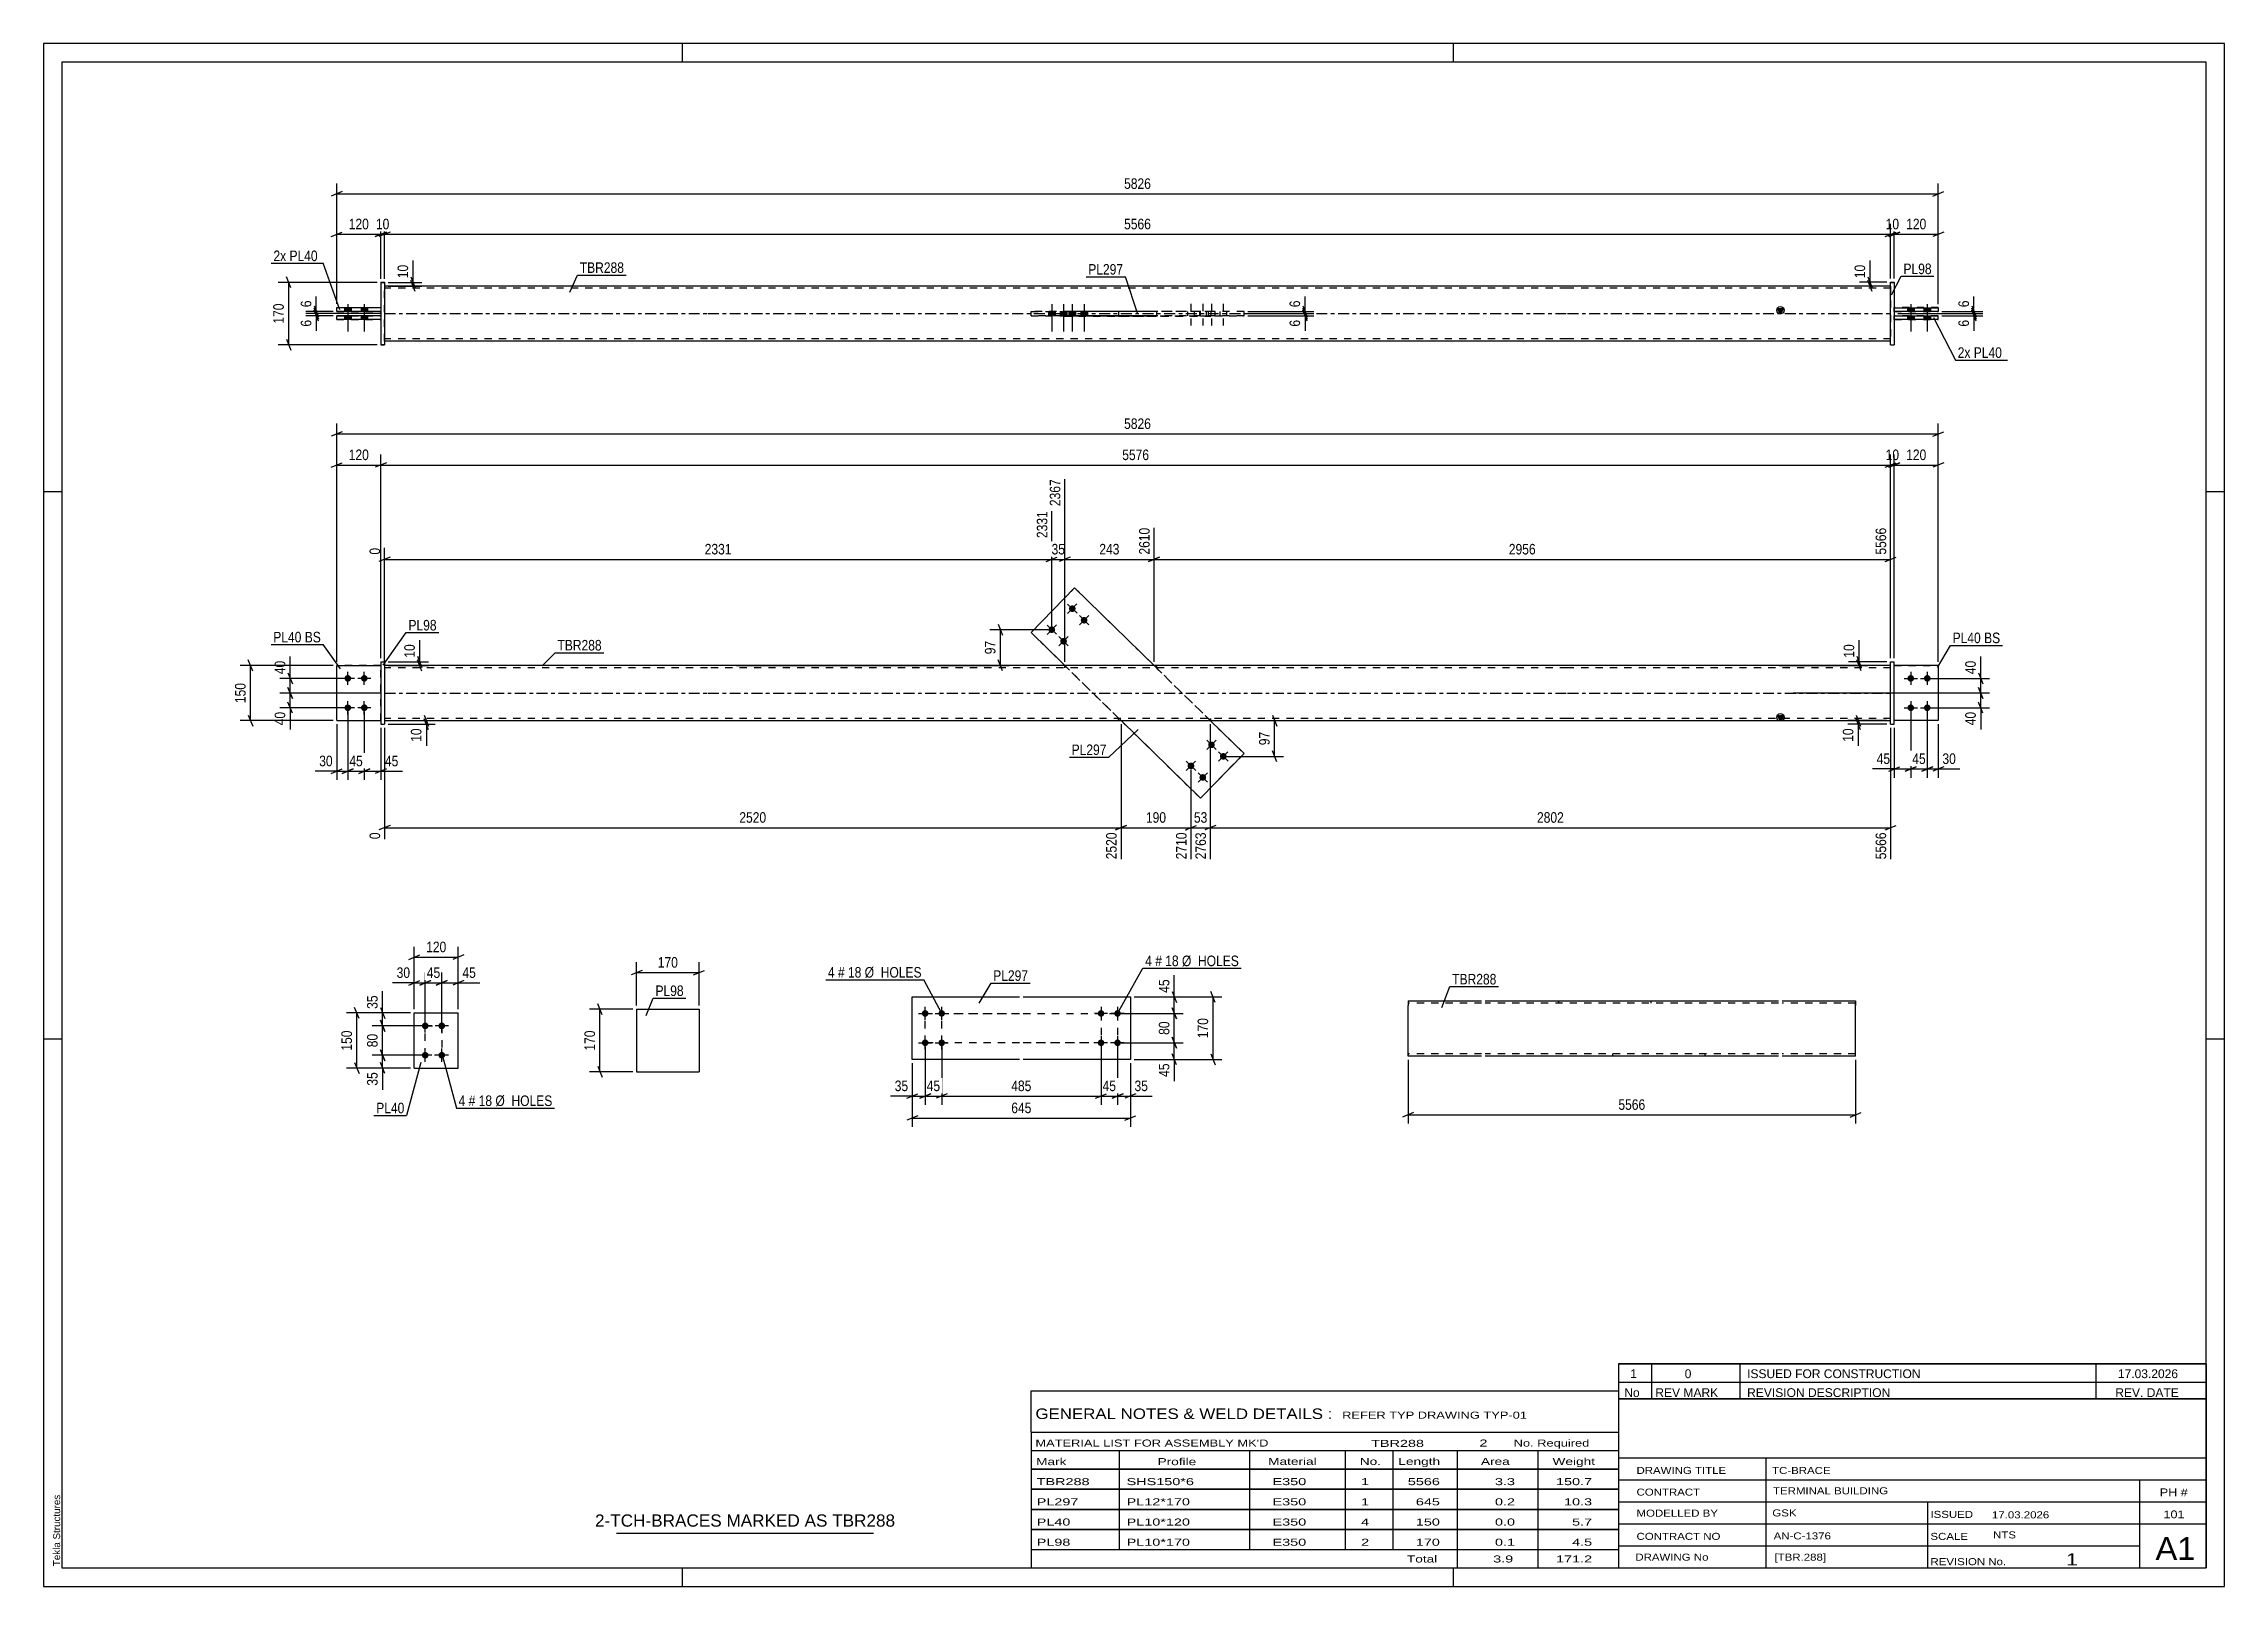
# Model space of a CAD drawing. Header units: millimetres. Extents: x 0 to 594, y 0 to 420.
import ezdxf

# ---------------------------------------------------------------- set-up
doc = ezdxf.new("R2010")
doc.units = ezdxf.units.MM
doc.linetypes.add('DXK_LINE_DOT2', pattern=[3.9198, 1.9599, -1.9599])
doc.linetypes.add('DXK_LINE_DOT3', pattern=[5.9187, 2.979, -0.9799, 0.9799, -0.9799])
doc.styles.add('Arial', font='ARIAL.TTF', dxfattribs={"height": 0.2})
doc.styles.add('Arial Narrow', font='ARIALN.TTF', dxfattribs={"height": 0.2})

# ---------------------------------------------------------------- blocks, each defined once
blk = doc.blocks.new('Unknown-580575307-1131')
at = {"color": 5, "linetype": 'Continuous'}
for p, q in [((594, 420), (0, 420)), ((0, 420), (0, 0)), ((174, 415), (174, 420)), ((384, 415), (384, 420)), ((594, 0), (594, 420)), ((589, 415), (5, 415)), ((5, 415), (5, 5)), ((589, 5), (589, 415)), ((5, 298), (0, 298)), ((594, 298), (589, 298)), ((5, 149), (0, 149)), ((594, 149), (589, 149)), ((0, 0), (594, 0)), ((5, 5), (589, 5)), ((174, 0), (174, 5)), ((384, 0), (384, 5))]:
    blk.add_line(p, q, dxfattribs=at)
at = {"color": 174, "linetype": 'Continuous', "style": 'Arial'}
blk.add_text('Tekla Structures', height=1.9102, rotation=90, dxfattribs=at).set_placement((4.5, 5.5))
blk = doc.blocks.new('Bolt-580575307-2195 - 2156')
at = {"linetype": 'Continuous'}
for points in [[(103.95, 151.7), (103.76, 151.72), (103.58, 151.77), (103.42, 151.87), (103.28, 151.99), (103.17, 152.15), (103.09, 152.32), (103.05, 152.5), (103.05, 152.69), (103.09, 152.87), (103.17, 153.05), (103.28, 153.2), (103.42, 153.32), (103.58, 153.42), (103.76, 153.48), (103.95, 153.5), (104.13, 153.48), (104.31, 153.42), (104.47, 153.32), (104.61, 153.2), (104.72, 153.05), (104.8, 152.87), (104.84, 152.69), (104.84, 152.5), (104.8, 152.32), (104.72, 152.15), (104.61, 151.99), (104.47, 151.87), (104.31, 151.77), (104.13, 151.72)], [(108.45, 151.7), (108.26, 151.72), (108.08, 151.77), (107.92, 151.87), (107.78, 151.99), (107.67, 152.15), (107.59, 152.32), (107.55, 152.5), (107.55, 152.69), (107.59, 152.87), (107.67, 153.05), (107.78, 153.2), (107.92, 153.32), (108.08, 153.42), (108.26, 153.48), (108.45, 153.5), (108.63, 153.48), (108.81, 153.42), (108.97, 153.32), (109.11, 153.2), (109.22, 153.05), (109.3, 152.87), (109.34, 152.69), (109.34, 152.5), (109.3, 152.32), (109.22, 152.15), (109.11, 151.99), (108.97, 151.87), (108.81, 151.77), (108.63, 151.72)], [(103.95, 143.7), (103.76, 143.72), (103.58, 143.77), (103.42, 143.87), (103.28, 143.99), (103.17, 144.15), (103.09, 144.32), (103.05, 144.5), (103.05, 144.69), (103.09, 144.87), (103.17, 145.05), (103.28, 145.2), (103.42, 145.32), (103.58, 145.42), (103.76, 145.48), (103.95, 145.5), (104.13, 145.48), (104.31, 145.42), (104.47, 145.32), (104.61, 145.2), (104.72, 145.05), (104.8, 144.87), (104.84, 144.69), (104.84, 144.5), (104.8, 144.32), (104.72, 144.15), (104.61, 143.99), (104.47, 143.87), (104.31, 143.77), (104.13, 143.72)], [(108.45, 143.7), (108.26, 143.72), (108.08, 143.77), (107.92, 143.87), (107.78, 143.99), (107.67, 144.15), (107.59, 144.32), (107.55, 144.5), (107.55, 144.69), (107.59, 144.87), (107.67, 145.05), (107.78, 145.2), (107.92, 145.32), (108.08, 145.42), (108.26, 145.48), (108.45, 145.5), (108.63, 145.48), (108.81, 145.42), (108.97, 145.32), (109.11, 145.2), (109.22, 145.05), (109.3, 144.87), (109.34, 144.69), (109.34, 144.5), (109.3, 144.32), (109.22, 144.15), (109.11, 143.99), (108.97, 143.87), (108.81, 143.77), (108.63, 143.72)]]:
    blk.add_hatch(color=1, dxfattribs=at).paths.add_polyline_path(points)
at = {"color": 1, "linetype": 'Continuous'}
for p, q in [((105.75, 152.6), (102.15, 152.6)), ((103.95, 150.8), (103.95, 154.4)), ((110.25, 152.6), (106.65, 152.6)), ((108.45, 150.8), (108.45, 154.4)), ((105.75, 144.6), (102.15, 144.6)), ((103.95, 142.8), (103.95, 146.4)), ((110.25, 144.6), (106.65, 144.6)), ((108.45, 142.8), (108.45, 146.4))]:
    blk.add_line(p, q, dxfattribs=at)
blk = doc.blocks.new('Part-580575307-2162 - 2156')
at = {"color": 2, "linetype": 'Continuous'}
for p, q in [((100.95, 141.1), (100.95, 156.1)), ((100.95, 156.1), (112.95, 156.1)), ((112.95, 141.1), (112.95, 156.1)), ((100.95, 141.1), (100.95, 141.1)), ((100.95, 141.1), (112.95, 141.1)), ((112.95, 141.1), (112.95, 141.1))]:
    blk.add_line(p, q, dxfattribs=at)
at = {"color": 7, "linetype": 'DXK_LINE_DOT2'}
for p, q in [((100.95, 156.1), (112.95, 156.1)), ((100.95, 141.1), (100.95, 141.1)), ((100.95, 141.1), (112.95, 141.1)), ((112.95, 141.1), (112.95, 141.1))]:
    blk.add_line(p, q, dxfattribs=at)
blk = doc.blocks.new('Part-580575307-1689 - 1678')
at = {"color": 2, "linetype": 'Continuous'}
for p, q in [((280.83, 271.83), (268.95, 259.68)), ((280.83, 271.83), (280.83, 271.83)), ((302.45, 250.7), (280.83, 271.83)), ((278.13, 250.7), (268.95, 259.68)), ((268.95, 259.68), (268.95, 259.68)), ((315.09, 214.57), (293.47, 235.7)), ((326.97, 226.73), (317.79, 235.7)), ((315.09, 214.57), (326.97, 226.73)), ((326.97, 226.73), (326.97, 226.73)), ((315.09, 214.57), (315.09, 214.57))]:
    blk.add_line(p, q, dxfattribs=at)
at = {"color": 7, "linetype": 'DXK_LINE_DOT2'}
for p, q in [((268.95, 259.68), (280.83, 271.83)), ((326.97, 226.73), (280.83, 271.83)), ((315.09, 214.57), (268.95, 259.68)), ((293.47, 235.7), (278.13, 250.7)), ((317.79, 235.7), (302.45, 250.7)), ((326.97, 226.73), (315.09, 214.57))]:
    blk.add_line(p, q, dxfattribs=at)
blk = doc.blocks.new('Bolt-580575307-1681 - 1678')
at = {"linetype": 'Continuous'}
for points in [[(318.11, 230), (318.29, 229.98), (318.47, 229.92), (318.63, 229.83), (318.77, 229.7), (318.88, 229.55), (318.96, 229.38), (319, 229.19), (319, 229.01), (318.96, 228.82), (318.88, 228.65), (318.77, 228.5), (318.63, 228.37), (318.47, 228.28), (318.29, 228.22), (318.11, 228.2), (317.92, 228.22), (317.74, 228.28), (317.58, 228.37), (317.44, 228.5), (317.33, 228.65), (317.25, 228.82), (317.21, 229.01), (317.21, 229.19), (317.25, 229.38), (317.33, 229.55), (317.44, 229.7), (317.58, 229.83), (317.74, 229.92), (317.92, 229.98)], [(321.32, 226.85), (321.51, 226.84), (321.69, 226.78), (321.85, 226.68), (321.99, 226.56), (322.1, 226.4), (322.18, 226.23), (322.22, 226.05), (322.22, 225.86), (322.18, 225.68), (322.1, 225.5), (321.99, 225.35), (321.85, 225.23), (321.69, 225.13), (321.51, 225.07), (321.32, 225.05), (321.14, 225.07), (320.96, 225.13), (320.79, 225.23), (320.65, 225.35), (320.54, 225.5), (320.47, 225.68), (320.43, 225.86), (320.43, 226.05), (320.47, 226.23), (320.54, 226.4), (320.65, 226.56), (320.79, 226.68), (320.96, 226.78), (321.14, 226.84)], [(312.51, 224.28), (312.7, 224.26), (312.88, 224.2), (313.04, 224.11), (313.18, 223.98), (313.29, 223.83), (313.37, 223.66), (313.41, 223.47), (313.41, 223.29), (313.37, 223.1), (313.29, 222.93), (313.18, 222.78), (313.04, 222.65), (312.88, 222.56), (312.7, 222.5), (312.51, 222.48), (312.33, 222.5), (312.15, 222.56), (311.98, 222.65), (311.84, 222.78), (311.73, 222.93), (311.66, 223.1), (311.62, 223.29), (311.62, 223.47), (311.66, 223.66), (311.73, 223.83), (311.84, 223.98), (311.98, 224.11), (312.15, 224.2), (312.33, 224.26)], [(315.73, 221.13), (315.92, 221.11), (316.1, 221.06), (316.26, 220.96), (316.4, 220.84), (316.51, 220.68), (316.59, 220.51), (316.63, 220.33), (316.63, 220.14), (316.59, 219.96), (316.51, 219.78), (316.4, 219.63), (316.26, 219.51), (316.1, 219.41), (315.92, 219.35), (315.73, 219.33), (315.54, 219.35), (315.36, 219.41), (315.2, 219.51), (315.06, 219.63), (314.95, 219.78), (314.87, 219.96), (314.84, 220.14), (314.84, 220.33), (314.87, 220.51), (314.95, 220.68), (315.06, 220.84), (315.2, 220.96), (315.36, 221.06), (315.54, 221.11)]]:
    blk.add_hatch(color=1, dxfattribs=at).paths.add_polyline_path(points)
at = {"color": 1, "linetype": 'Continuous'}
for p, q in [((319.39, 227.84), (316.82, 230.36)), ((316.85, 227.81), (319.36, 230.39)), ((322.61, 224.7), (320.04, 227.21)), ((320.06, 224.67), (322.58, 227.24)), ((313.8, 222.12), (311.23, 224.64)), ((311.25, 222.09), (313.77, 224.67)), ((317.02, 218.98), (314.44, 221.49)), ((314.47, 218.95), (316.99, 221.52))]:
    blk.add_line(p, q, dxfattribs=at)
blk = doc.blocks.new('Bolt-580575307-1682 - 1678')
at = {"linetype": 'Continuous'}
for points in [[(280.19, 267.07), (280.38, 267.05), (280.56, 266.99), (280.72, 266.9), (280.86, 266.77), (280.97, 266.62), (281.05, 266.45), (281.09, 266.26), (281.09, 266.07), (281.05, 265.89), (280.97, 265.72), (280.86, 265.57), (280.72, 265.44), (280.56, 265.35), (280.38, 265.29), (280.19, 265.27), (280, 265.29), (279.82, 265.35), (279.66, 265.44), (279.52, 265.57), (279.41, 265.72), (279.33, 265.89), (279.3, 266.07), (279.3, 266.26), (279.33, 266.45), (279.41, 266.62), (279.52, 266.77), (279.66, 266.9), (279.82, 266.99), (280, 267.05)], [(283.41, 263.92), (283.6, 263.9), (283.77, 263.84), (283.94, 263.75), (284.08, 263.62), (284.19, 263.47), (284.26, 263.3), (284.3, 263.12), (284.3, 262.93), (284.26, 262.74), (284.19, 262.57), (284.08, 262.42), (283.94, 262.29), (283.77, 262.2), (283.6, 262.14), (283.41, 262.12), (283.22, 262.14), (283.04, 262.2), (282.88, 262.29), (282.74, 262.42), (282.63, 262.57), (282.55, 262.74), (282.51, 262.93), (282.51, 263.12), (282.55, 263.3), (282.63, 263.47), (282.74, 263.62), (282.88, 263.75), (283.04, 263.84), (283.22, 263.9)], [(274.6, 261.35), (274.78, 261.33), (274.96, 261.27), (275.13, 261.17), (275.27, 261.05), (275.38, 260.9), (275.45, 260.72), (275.49, 260.54), (275.49, 260.35), (275.45, 260.17), (275.38, 260), (275.27, 259.84), (275.13, 259.72), (274.96, 259.62), (274.78, 259.57), (274.6, 259.55), (274.41, 259.57), (274.23, 259.62), (274.07, 259.72), (273.93, 259.84), (273.82, 260), (273.74, 260.17), (273.7, 260.35), (273.7, 260.54), (273.74, 260.72), (273.82, 260.9), (273.93, 261.05), (274.07, 261.17), (274.23, 261.27), (274.41, 261.33)], [(277.82, 258.2), (278, 258.18), (278.18, 258.12), (278.34, 258.03), (278.48, 257.9), (278.59, 257.75), (278.67, 257.58), (278.71, 257.4), (278.71, 257.21), (278.67, 257.02), (278.59, 256.85), (278.48, 256.7), (278.34, 256.57), (278.18, 256.48), (278, 256.42), (277.82, 256.4), (277.63, 256.42), (277.45, 256.48), (277.29, 256.57), (277.15, 256.7), (277.04, 256.85), (276.96, 257.02), (276.92, 257.21), (276.92, 257.4), (276.96, 257.58), (277.04, 257.75), (277.15, 257.9), (277.29, 258.03), (277.45, 258.12), (277.63, 258.18)]]:
    blk.add_hatch(color=1, dxfattribs=at).paths.add_polyline_path(points)
at = {"color": 1, "linetype": 'Continuous'}
for p, q in [((278.9, 267.43), (281.48, 264.91)), ((281.45, 267.45), (278.93, 264.88)), ((273.31, 261.71), (275.88, 259.19)), ((275.86, 261.73), (273.34, 259.16)), ((282.12, 264.28), (284.7, 261.76)), ((284.67, 264.31), (282.15, 261.73)), ((276.53, 258.56), (279.1, 256.04)), ((279.07, 258.59), (276.56, 256.01))]:
    blk.add_line(p, q, dxfattribs=at)
blk = doc.blocks.new('Bolt-580575307-1683 - 1678')
at = {"linetype": 'Continuous'}
for points in [[(82.85, 248.1), (83.04, 248.08), (83.22, 248.02), (83.38, 247.93), (83.52, 247.8), (83.63, 247.65), (83.71, 247.48), (83.74, 247.29), (83.74, 247.11), (83.71, 246.92), (83.63, 246.75), (83.52, 246.6), (83.38, 246.47), (83.22, 246.38), (83.04, 246.32), (82.85, 246.3), (82.66, 246.32), (82.48, 246.38), (82.32, 246.47), (82.18, 246.6), (82.07, 246.75), (81.99, 246.92), (81.95, 247.11), (81.95, 247.29), (81.99, 247.48), (82.07, 247.65), (82.18, 247.8), (82.32, 247.93), (82.48, 248.02), (82.66, 248.08)], [(87.35, 248.1), (87.54, 248.08), (87.72, 248.02), (87.88, 247.93), (88.02, 247.8), (88.13, 247.65), (88.21, 247.48), (88.24, 247.29), (88.24, 247.11), (88.21, 246.92), (88.13, 246.75), (88.02, 246.6), (87.88, 246.47), (87.72, 246.38), (87.54, 246.32), (87.35, 246.3), (87.16, 246.32), (86.98, 246.38), (86.82, 246.47), (86.68, 246.6), (86.57, 246.75), (86.49, 246.92), (86.45, 247.11), (86.45, 247.29), (86.49, 247.48), (86.57, 247.65), (86.68, 247.8), (86.82, 247.93), (86.98, 248.02), (87.16, 248.08)], [(82.85, 240.1), (83.04, 240.08), (83.22, 240.02), (83.38, 239.93), (83.52, 239.8), (83.63, 239.65), (83.71, 239.48), (83.74, 239.29), (83.74, 239.11), (83.71, 238.92), (83.63, 238.75), (83.52, 238.6), (83.38, 238.47), (83.22, 238.38), (83.04, 238.32), (82.85, 238.3), (82.66, 238.32), (82.48, 238.38), (82.32, 238.47), (82.18, 238.6), (82.07, 238.75), (81.99, 238.92), (81.95, 239.11), (81.95, 239.29), (81.99, 239.48), (82.07, 239.65), (82.18, 239.8), (82.32, 239.93), (82.48, 240.02), (82.66, 240.08)], [(87.35, 240.1), (87.54, 240.08), (87.72, 240.02), (87.88, 239.93), (88.02, 239.8), (88.13, 239.65), (88.21, 239.48), (88.24, 239.29), (88.24, 239.11), (88.21, 238.92), (88.13, 238.75), (88.02, 238.6), (87.88, 238.47), (87.72, 238.38), (87.54, 238.32), (87.35, 238.3), (87.16, 238.32), (86.98, 238.38), (86.82, 238.47), (86.68, 238.6), (86.57, 238.75), (86.49, 238.92), (86.45, 239.11), (86.45, 239.29), (86.49, 239.48), (86.57, 239.65), (86.68, 239.8), (86.82, 239.93), (86.98, 240.02), (87.16, 240.08)]]:
    blk.add_hatch(color=1, dxfattribs=at).paths.add_polyline_path(points)
at = {"color": 1, "linetype": 'Continuous'}
for p, q in [((84.65, 247.2), (81.05, 247.2)), ((82.85, 245.4), (82.85, 249)), ((89.15, 247.2), (85.55, 247.2)), ((87.35, 245.4), (87.35, 249)), ((84.65, 239.2), (81.05, 239.2)), ((82.85, 237.4), (82.85, 241)), ((89.15, 239.2), (85.55, 239.2)), ((87.35, 237.4), (87.35, 241))]:
    blk.add_line(p, q, dxfattribs=at)
blk = doc.blocks.new('Bolt-580575307-1684 - 1678')
at = {"linetype": 'Continuous'}
for points in [[(508.57, 248.1), (508.76, 248.08), (508.94, 248.02), (509.1, 247.93), (509.24, 247.8), (509.35, 247.65), (509.43, 247.48), (509.47, 247.29), (509.47, 247.11), (509.43, 246.92), (509.35, 246.75), (509.24, 246.6), (509.1, 246.47), (508.94, 246.38), (508.76, 246.32), (508.57, 246.3), (508.38, 246.32), (508.21, 246.38), (508.04, 246.47), (507.9, 246.6), (507.79, 246.75), (507.72, 246.92), (507.68, 247.11), (507.68, 247.29), (507.72, 247.48), (507.79, 247.65), (507.9, 247.8), (508.04, 247.93), (508.21, 248.02), (508.38, 248.08)], [(513.07, 248.1), (513.26, 248.08), (513.44, 248.02), (513.6, 247.93), (513.74, 247.8), (513.85, 247.65), (513.93, 247.48), (513.97, 247.29), (513.97, 247.11), (513.93, 246.92), (513.85, 246.75), (513.74, 246.6), (513.6, 246.47), (513.44, 246.38), (513.26, 246.32), (513.07, 246.3), (512.88, 246.32), (512.71, 246.38), (512.54, 246.47), (512.4, 246.6), (512.29, 246.75), (512.22, 246.92), (512.18, 247.11), (512.18, 247.29), (512.22, 247.48), (512.29, 247.65), (512.4, 247.8), (512.54, 247.93), (512.71, 248.02), (512.88, 248.08)], [(508.57, 240.1), (508.76, 240.08), (508.94, 240.02), (509.1, 239.93), (509.24, 239.8), (509.35, 239.65), (509.43, 239.48), (509.47, 239.29), (509.47, 239.11), (509.43, 238.92), (509.35, 238.75), (509.24, 238.6), (509.1, 238.47), (508.94, 238.38), (508.76, 238.32), (508.57, 238.3), (508.38, 238.32), (508.21, 238.38), (508.04, 238.47), (507.9, 238.6), (507.79, 238.75), (507.72, 238.92), (507.68, 239.11), (507.68, 239.29), (507.72, 239.48), (507.79, 239.65), (507.9, 239.8), (508.04, 239.93), (508.21, 240.02), (508.38, 240.08)], [(513.07, 240.1), (513.26, 240.08), (513.44, 240.02), (513.6, 239.93), (513.74, 239.8), (513.85, 239.65), (513.93, 239.48), (513.97, 239.29), (513.97, 239.11), (513.93, 238.92), (513.85, 238.75), (513.74, 238.6), (513.6, 238.47), (513.44, 238.38), (513.26, 238.32), (513.07, 238.3), (512.88, 238.32), (512.71, 238.38), (512.54, 238.47), (512.4, 238.6), (512.29, 238.75), (512.22, 238.92), (512.18, 239.11), (512.18, 239.29), (512.22, 239.48), (512.29, 239.65), (512.4, 239.8), (512.54, 239.93), (512.71, 240.02), (512.88, 240.08)]]:
    blk.add_hatch(color=1, dxfattribs=at).paths.add_polyline_path(points)
at = {"color": 1, "linetype": 'Continuous'}
for p, q in [((506.77, 247.2), (510.37, 247.2)), ((508.57, 249), (508.57, 245.4)), ((511.27, 247.2), (514.87, 247.2)), ((513.07, 249), (513.07, 245.4)), ((506.77, 239.2), (510.37, 239.2)), ((508.57, 241), (508.57, 237.4)), ((511.27, 239.2), (514.87, 239.2)), ((513.07, 241), (513.07, 237.4))]:
    blk.add_line(p, q, dxfattribs=at)
blk = doc.blocks.new('Part-580575307-1694 - 1678')
at = {"color": 2, "linetype": 'Continuous'}
for p, q in [((91.85, 251.7), (92.85, 251.7)), ((91.85, 251.7), (91.85, 234.7)), ((92.85, 251.7), (92.85, 251.7)), ((92.85, 251.7), (92.85, 234.7)), ((91.85, 234.7), (92.85, 234.7))]:
    blk.add_line(p, q, dxfattribs=at)
at = {"color": 7, "linetype": 'DXK_LINE_DOT2'}
for p, q in [((91.85, 251.7), (92.85, 251.7)), ((91.85, 234.7), (92.85, 234.7))]:
    blk.add_line(p, q, dxfattribs=at)
blk = doc.blocks.new('Part-580575307-1699 - 1678')
at = {"color": 7, "linetype": 'DXK_LINE_DOT2'}
for p, q in [((79.85, 235.7), (79.85, 250.7)), ((79.85, 250.7), (91.85, 250.7)), ((91.85, 250.7), (79.85, 250.7)), ((91.85, 235.7), (91.85, 250.7)), ((79.85, 235.7), (79.85, 235.7)), ((79.85, 235.7), (91.85, 235.7)), ((79.85, 235.7), (91.85, 235.7)), ((91.85, 235.7), (91.85, 235.7))]:
    blk.add_line(p, q, dxfattribs=at)
blk = doc.blocks.new('Part-580575307-1704 - 1678')
at = {"color": 2, "linetype": 'Continuous'}
for p, q in [((79.85, 235.7), (79.85, 250.7)), ((79.85, 250.7), (91.85, 250.7)), ((79.85, 235.7), (79.85, 235.7)), ((79.85, 235.7), (91.85, 235.7))]:
    blk.add_line(p, q, dxfattribs=at)
at = {"color": 7, "linetype": 'DXK_LINE_DOT2'}
for p, q in [((91.85, 250.7), (79.85, 250.7)), ((91.85, 235.7), (91.85, 250.7)), ((79.85, 235.7), (91.85, 235.7)), ((91.85, 235.7), (91.85, 235.7))]:
    blk.add_line(p, q, dxfattribs=at)
blk = doc.blocks.new('Part-580575307-1705 - 1678')
at = {"color": 2, "linetype": 'Continuous'}
for p, q in [((503.07, 251.7), (504.07, 251.7)), ((503.07, 234.7), (503.07, 251.7)), ((504.07, 234.7), (504.07, 251.7)), ((503.07, 234.7), (503.07, 234.7)), ((503.07, 234.7), (504.07, 234.7))]:
    blk.add_line(p, q, dxfattribs=at)
at = {"color": 7, "linetype": 'DXK_LINE_DOT2'}
for p, q in [((503.07, 251.7), (504.07, 251.7)), ((503.07, 234.7), (504.07, 234.7))]:
    blk.add_line(p, q, dxfattribs=at)
blk = doc.blocks.new('Part-580575307-1710 - 1678')
at = {"color": 7, "linetype": 'DXK_LINE_DOT2'}
for p, q in [((504.07, 250.7), (516.07, 250.7)), ((516.07, 250.7), (504.07, 250.7)), ((504.07, 250.7), (504.07, 250.7)), ((504.07, 235.7), (504.07, 250.7)), ((516.07, 250.7), (516.07, 250.7)), ((516.07, 250.7), (516.07, 235.7)), ((516.07, 235.7), (504.07, 235.7)), ((516.07, 235.7), (504.07, 235.7))]:
    blk.add_line(p, q, dxfattribs=at)
blk = doc.blocks.new('Part-580575307-1715 - 1678')
at = {"color": 2, "linetype": 'Continuous'}
for p, q in [((516.07, 250.7), (504.07, 250.7)), ((516.07, 250.7), (516.07, 250.7)), ((516.07, 250.7), (516.07, 235.7)), ((516.07, 235.7), (504.07, 235.7))]:
    blk.add_line(p, q, dxfattribs=at)
at = {"color": 7, "linetype": 'DXK_LINE_DOT2'}
for p, q in [((516.07, 250.7), (504.07, 250.7)), ((504.07, 250.7), (504.07, 250.7)), ((504.07, 235.7), (504.07, 250.7)), ((516.07, 250.7), (516.07, 250.7)), ((516.07, 235.7), (504.07, 235.7))]:
    blk.add_line(p, q, dxfattribs=at)
blk = doc.blocks.new('Part-580575307-1720 - 1678')
at = {"linetype": 'Continuous'}
blk.add_hatch(color=2, dxfattribs=at).paths.add_polyline_path([(473.07, 235.7), (472.27, 237.1), (473.87, 237.1)])
at = {"color": 2, "linetype": 'Continuous'}
for p, q in [((180.85, 250.7), (92.85, 250.7)), ((414.97, 250.7), (180.95, 250.7)), ((503.07, 250.7), (415.07, 250.7)), ((92.85, 235.7), (180.85, 235.7)), ((180.95, 235.7), (414.97, 235.7)), ((415.07, 235.7), (503.07, 235.7)), ((473.07, 235.7), (472.27, 237.1)), ((472.27, 237.1), (473.87, 237.1)), ((473.87, 237.1), (473.07, 235.7))]:
    blk.add_line(p, q, dxfattribs=at)
at = {"color": 7, "linetype": 'DXK_LINE_DOT2'}
for p, q in [((92.85, 250.7), (92.85, 235.7)), ((180.85, 250.1), (92.85, 250.1)), ((414.97, 250.1), (180.95, 250.1)), ((278.03, 250.7), (278.03, 250.1)), ((303.16, 250.7), (303.16, 250.1)), ((503.07, 250.1), (415.07, 250.1)), ((503.07, 235.7), (503.07, 250.7)), ((180.85, 236.3), (92.85, 236.3)), ((414.97, 236.3), (180.95, 236.3)), ((292.76, 235.7), (292.76, 236.3)), ((317.89, 235.7), (317.89, 236.3)), ((503.07, 236.3), (415.07, 236.3))]:
    blk.add_line(p, q, dxfattribs=at)
at = {"color": 7, "linetype": 'DXK_LINE_DOT3'}
for p, q in [((92.85, 243.2), (180.85, 243.2)), ((180.95, 243.2), (414.97, 243.2)), ((415.07, 243.2), (503.07, 243.2))]:
    blk.add_line(p, q, dxfattribs=at)
at = {"color": 2, "linetype": 'Continuous'}
blk.add_circle((473.07, 236.6), 1, dxfattribs=at)
blk = doc.blocks.new('Bolt-580575307-1423 - 1368')
at = {"color": 1, "linetype": 'DXK_LINE_DOT2'}
for p, q in [((311.61, 347.12), (311.61, 345.92)), ((312.51, 349.12), (312.51, 341.62)), ((313.41, 347.12), (313.41, 345.92)), ((314.83, 347.12), (314.83, 345.92)), ((315.73, 349.12), (315.73, 341.62)), ((316.63, 347.12), (316.63, 345.92)), ((317.21, 347.12), (317.21, 345.92)), ((318.11, 349.12), (318.11, 341.62)), ((319.01, 347.12), (319.01, 345.92)), ((320.42, 347.12), (320.42, 345.92)), ((321.32, 349.12), (321.32, 341.62)), ((322.22, 347.12), (322.22, 345.92))]:
    blk.add_line(p, q, dxfattribs=at)
blk = doc.blocks.new('Bolt-580575307-1471 - 1368')
at = {"linetype": 'Continuous'}
for points in [[(81.95, 347.11), (83.75, 347.11), (83.75, 348.11), (81.95, 348.11)], [(81.95, 347.11), (83.75, 347.11), (83.75, 348.11), (81.95, 348.11)], [(81.95, 344.91), (83.75, 344.91), (83.75, 345.91), (81.95, 345.91)], [(81.95, 344.91), (83.75, 344.91), (83.75, 345.91), (81.95, 345.91)], [(86.45, 347.11), (88.25, 347.11), (88.25, 348.11), (86.45, 348.11)], [(86.45, 347.11), (88.25, 347.11), (88.25, 348.11), (86.45, 348.11)], [(86.45, 344.91), (88.25, 344.91), (88.25, 345.91), (86.45, 345.91)], [(86.45, 344.91), (88.25, 344.91), (88.25, 345.91), (86.45, 345.91)]]:
    blk.add_hatch(color=1, dxfattribs=at).paths.add_polyline_path(points)
at = {"color": 1, "linetype": 'Continuous'}
for p, q in [((81.95, 348.11), (81.95, 347.11)), ((81.95, 348.11), (81.95, 347.11)), ((81.95, 345.91), (81.95, 344.91)), ((81.95, 345.91), (81.95, 344.91)), ((82.85, 349.11), (82.85, 341.61)), ((82.85, 349.11), (82.85, 341.61)), ((83.75, 348.11), (83.75, 347.11)), ((83.75, 348.11), (83.75, 347.11)), ((83.75, 345.91), (83.75, 344.91)), ((83.75, 345.91), (83.75, 344.91)), ((86.45, 348.11), (86.45, 347.11)), ((86.45, 348.11), (86.45, 347.11)), ((86.45, 345.91), (86.45, 344.91)), ((86.45, 345.91), (86.45, 344.91)), ((87.35, 349.11), (87.35, 341.61)), ((87.35, 349.11), (87.35, 341.61)), ((88.25, 348.11), (88.25, 347.11)), ((88.25, 348.11), (88.25, 347.11)), ((88.25, 345.91), (88.25, 344.91)), ((88.25, 345.91), (88.25, 344.91))]:
    blk.add_line(p, q, dxfattribs=at)
blk = doc.blocks.new('Part-580575307-1396 - 1368')
at = {"color": 7, "linetype": 'DXK_LINE_DOT2'}
for p, q in [((504.07, 347.11), (504.07, 348.12)), ((516.07, 348.12), (504.07, 348.12)), ((504.07, 347.12), (516.07, 347.12)), ((516.07, 348.11), (516.07, 348.12))]:
    blk.add_line(p, q, dxfattribs=at)
at = {"color": 2, "linetype": 'Continuous'}
for p, q in [((504.07, 348.11), (516.07, 348.11)), ((516.07, 347.11), (504.07, 347.11)), ((516.07, 348.12), (516.07, 347.11))]:
    blk.add_line(p, q, dxfattribs=at)
blk = doc.blocks.new('Part-580575307-1401 - 1368')
at = {"color": 7, "linetype": 'DXK_LINE_DOT2'}
for p, q in [((504.07, 344.91), (504.07, 345.92)), ((516.07, 345.92), (504.07, 345.92)), ((504.07, 344.92), (516.07, 344.92))]:
    blk.add_line(p, q, dxfattribs=at)
at = {"color": 2, "linetype": 'Continuous'}
for p, q in [((504.07, 345.91), (516.07, 345.91)), ((516.07, 344.91), (504.07, 344.91)), ((516.07, 344.91), (516.07, 345.92))]:
    blk.add_line(p, q, dxfattribs=at)
blk = doc.blocks.new('Part-580575307-1416 - 1368')
at = {"linetype": 'Continuous'}
blk.add_hatch(color=2, dxfattribs=at).paths.add_polyline_path([(473.07, 346.51), (472.27, 347.91), (473.87, 347.91)])
at = {"color": 2, "linetype": 'Continuous'}
for p, q in [((180.85, 354.01), (92.85, 354.01)), ((414.97, 354.01), (180.95, 354.01)), ((503.07, 354.01), (415.07, 354.01)), ((278.03, 347.21), (303.16, 347.21)), ((278.03, 347.11), (278.03, 347.21)), ((278.03, 345.91), (278.03, 345.81)), ((278.03, 345.81), (278.03, 345.81)), ((303.16, 345.81), (278.03, 345.81)), ((292.76, 347.21), (292.76, 347.11)), ((292.76, 345.81), (292.76, 345.91)), ((303.16, 347.21), (303.16, 345.81)), ((473.07, 346.51), (472.27, 347.91)), ((472.27, 347.91), (473.87, 347.91)), ((473.87, 347.91), (473.07, 346.51)), ((180.85, 339.01), (92.85, 339.01)), ((414.97, 339.01), (180.95, 339.01)), ((503.07, 339.01), (415.07, 339.01))]:
    blk.add_line(p, q, dxfattribs=at)
at = {"color": 7, "linetype": 'DXK_LINE_DOT2'}
for p, q in [((92.85, 339.01), (92.85, 354.01)), ((180.85, 353.41), (92.85, 353.41)), ((414.97, 353.41), (180.95, 353.41)), ((503.07, 353.41), (415.07, 353.41)), ((503.07, 354.01), (503.07, 339.01)), ((278.03, 347.21), (303.16, 347.21)), ((278.03, 345.81), (278.03, 347.11)), ((278.03, 345.81), (303.16, 345.81)), ((292.76, 347.21), (292.76, 347.21)), ((292.76, 347.21), (292.76, 347.21)), ((292.76, 347.21), (317.89, 347.21)), ((292.76, 347.21), (317.89, 347.21)), ((292.76, 347.11), (292.76, 345.81)), ((292.76, 345.81), (292.76, 345.81)), ((292.76, 345.81), (317.89, 345.81)), ((317.89, 345.81), (292.76, 345.81)), ((317.89, 347.21), (317.89, 345.81)), ((180.85, 339.61), (92.85, 339.61)), ((414.97, 339.61), (180.95, 339.61)), ((503.07, 339.61), (415.07, 339.61))]:
    blk.add_line(p, q, dxfattribs=at)
at = {"color": 7, "linetype": 'DXK_LINE_DOT3'}
for p, q in [((92.85, 346.51), (180.85, 346.51)), ((180.95, 346.51), (414.97, 346.51)), ((415.07, 346.51), (503.07, 346.51))]:
    blk.add_line(p, q, dxfattribs=at)
at = {"color": 2, "linetype": 'Continuous'}
blk.add_circle((473.07, 347.41), 1, dxfattribs=at)
blk = doc.blocks.new('Bolt-580575307-1422 - 1368')
at = {"linetype": 'Continuous'}
for points in [[(275.5, 347.11), (273.7, 347.11), (273.7, 345.91), (275.5, 345.91)], [(278.72, 347.11), (276.92, 347.11), (276.92, 345.91), (278.72, 345.91)], [(281.09, 347.11), (279.29, 347.11), (279.29, 345.91), (281.09, 345.91)], [(284.31, 347.11), (282.51, 347.11), (282.51, 345.91), (284.31, 345.91)]]:
    blk.add_hatch(color=1, dxfattribs=at).paths.add_polyline_path(points)
at = {"color": 1, "linetype": 'Continuous'}
for p, q in [((273.7, 347.11), (273.7, 345.91)), ((274.6, 349.11), (274.6, 341.61)), ((275.5, 347.11), (275.5, 345.91)), ((276.92, 347.11), (276.92, 345.91)), ((277.82, 349.11), (277.82, 341.61)), ((278.72, 347.11), (278.72, 345.91)), ((279.29, 347.11), (279.29, 345.91)), ((280.19, 349.11), (280.19, 341.61)), ((281.09, 347.11), (281.09, 345.91)), ((282.51, 347.11), (282.51, 345.91)), ((283.41, 349.11), (283.41, 341.61)), ((284.31, 347.11), (284.31, 345.91))]:
    blk.add_line(p, q, dxfattribs=at)
blk = doc.blocks.new('Part-580575307-1444 - 1368')
at = {"color": 2, "linetype": 'Continuous'}
for p, q in [((503.07, 355.01), (503.07, 355.02)), ((503.07, 338.01), (503.07, 355.01)), ((503.07, 355.01), (504.07, 355.01)), ((504.07, 355.02), (504.07, 355.01)), ((504.07, 355.01), (504.07, 338.01)), ((503.07, 338.02), (503.07, 338.01)), ((503.07, 338.01), (504.07, 338.01)), ((504.07, 338.02), (504.07, 338.01))]:
    blk.add_line(p, q, dxfattribs=at)
at = {"color": 7, "linetype": 'DXK_LINE_DOT2'}
for p, q in [((503.07, 355.02), (503.07, 355.01)), ((503.07, 355.02), (504.07, 355.02)), ((503.07, 338.02), (504.07, 338.02))]:
    blk.add_line(p, q, dxfattribs=at)
blk = doc.blocks.new('Part-580575307-1449 - 1368')
at = {"color": 2, "linetype": 'Continuous'}
for p, q in [((79.85, 344.91), (79.85, 345.92)), ((91.85, 345.91), (79.85, 345.91)), ((79.85, 344.92), (79.85, 344.91)), ((91.85, 344.91), (79.85, 344.91))]:
    blk.add_line(p, q, dxfattribs=at)
at = {"color": 7, "linetype": 'DXK_LINE_DOT2'}
for p, q in [((79.85, 345.92), (91.85, 345.92)), ((79.85, 344.92), (91.85, 344.92)), ((91.85, 345.92), (91.85, 344.91))]:
    blk.add_line(p, q, dxfattribs=at)
blk = doc.blocks.new('Part-580575307-1454 - 1368')
at = {"color": 2, "linetype": 'Continuous'}
for p, q in [((79.85, 347.11), (79.85, 348.12)), ((91.85, 348.11), (79.85, 348.11)), ((79.85, 347.12), (79.85, 347.11)), ((91.85, 347.11), (79.85, 347.11))]:
    blk.add_line(p, q, dxfattribs=at)
at = {"color": 7, "linetype": 'DXK_LINE_DOT2'}
for p, q in [((79.85, 348.12), (79.85, 348.11)), ((79.85, 348.12), (91.85, 348.12)), ((79.85, 347.12), (91.85, 347.12)), ((91.85, 348.12), (91.85, 347.11))]:
    blk.add_line(p, q, dxfattribs=at)
blk = doc.blocks.new('Part-580575307-1455 - 1368')
at = {"color": 2, "linetype": 'Continuous'}
for p, q in [((91.85, 355.02), (91.85, 338.01)), ((91.85, 355.01), (92.85, 355.01)), ((92.85, 355.02), (92.85, 355.01)), ((92.85, 355.01), (92.85, 338.01)), ((91.85, 338.01), (91.85, 338.02)), ((92.85, 338.01), (91.85, 338.01))]:
    blk.add_line(p, q, dxfattribs=at)
at = {"color": 7, "linetype": 'DXK_LINE_DOT2'}
for p, q in [((91.85, 355.02), (92.85, 355.02)), ((92.85, 355.01), (92.85, 355.02)), ((91.85, 338.02), (92.85, 338.02))]:
    blk.add_line(p, q, dxfattribs=at)
blk = doc.blocks.new('Part-580575307-1470 - 1368')
at = {"color": 7, "linetype": 'DXK_LINE_DOT2'}
for p, q in [((315.09, 347.12), (268.95, 347.11)), ((268.95, 347.11), (280.83, 347.11)), ((268.95, 345.91), (315.09, 345.92)), ((280.83, 345.91), (268.95, 345.91)), ((326.97, 347.12), (303.16, 347.11)), ((326.97, 345.92), (303.16, 345.91)), ((315.09, 345.92), (315.09, 347.12)), ((326.97, 347.12), (315.09, 347.12)), ((315.09, 345.92), (326.97, 345.92)), ((326.97, 345.92), (326.97, 347.12))]:
    blk.add_line(p, q, dxfattribs=at)
at = {"color": 2, "linetype": 'Continuous'}
for p, q in [((268.95, 345.91), (268.95, 347.11)), ((280.83, 345.91), (280.83, 347.11)), ((303.16, 347.11), (280.83, 347.11)), ((303.16, 345.91), (280.83, 345.91))]:
    blk.add_line(p, q, dxfattribs=at)
blk = doc.blocks.new('Bolt-580575307-1472 - 1368')
at = {"linetype": 'Continuous'}
for points in [[(509.47, 348.11), (507.67, 348.11), (507.67, 347.11), (509.47, 347.11)], [(509.47, 348.11), (507.67, 348.11), (507.67, 347.11), (509.47, 347.11)], [(509.47, 345.91), (507.67, 345.91), (507.67, 344.91), (509.47, 344.91)], [(509.47, 345.91), (507.67, 345.91), (507.67, 344.91), (509.47, 344.91)], [(513.97, 348.11), (512.17, 348.11), (512.17, 347.11), (513.97, 347.11)], [(513.97, 348.11), (512.17, 348.11), (512.17, 347.11), (513.97, 347.11)], [(513.97, 345.91), (512.17, 345.91), (512.17, 344.91), (513.97, 344.91)], [(513.97, 345.91), (512.17, 345.91), (512.17, 344.91), (513.97, 344.91)]]:
    blk.add_hatch(color=1, dxfattribs=at).paths.add_polyline_path(points)
at = {"color": 1, "linetype": 'Continuous'}
for p, q in [((507.67, 348.11), (507.67, 347.11)), ((507.67, 348.11), (507.67, 347.11)), ((507.67, 345.91), (507.67, 344.91)), ((507.67, 345.91), (507.67, 344.91)), ((508.57, 349.11), (508.57, 341.61)), ((508.57, 349.11), (508.57, 341.61)), ((509.47, 348.11), (509.47, 347.11)), ((509.47, 348.11), (509.47, 347.11)), ((509.47, 345.91), (509.47, 344.91)), ((509.47, 345.91), (509.47, 344.91)), ((512.17, 348.11), (512.17, 347.11)), ((512.17, 348.11), (512.17, 347.11)), ((512.17, 345.91), (512.17, 344.91)), ((512.17, 345.91), (512.17, 344.91)), ((513.07, 349.11), (513.07, 341.61)), ((513.07, 349.11), (513.07, 341.61)), ((513.97, 348.11), (513.97, 347.11)), ((513.97, 348.11), (513.97, 347.11)), ((513.97, 345.91), (513.97, 344.91)), ((513.97, 345.91), (513.97, 344.91))]:
    blk.add_line(p, q, dxfattribs=at)
blk = doc.blocks.new('Part-580575307-3550 - 3549')
at = {"color": 2, "linetype": 'Continuous'}
for p, q in [((236.62, 160.48), (265.82, 160.48)), ((236.62, 143.48), (236.62, 160.48)), ((266.82, 160.48), (296.02, 160.48)), ((296.02, 160.48), (296.02, 143.48)), ((265.82, 143.48), (236.62, 143.48)), ((296.02, 143.48), (266.82, 143.48))]:
    blk.add_line(p, q, dxfattribs=at)
blk = doc.blocks.new('Bolt-580575307-3551 - 3549')
at = {"linetype": 'Continuous'}
for points in [[(288.02, 155.08, -1), (288.02, 156.88, -1)], [(292.52, 155.08, -1), (292.52, 156.88, -1)], [(288.02, 147.08, -1), (288.02, 148.88, -1)], [(292.52, 147.08, -1), (292.52, 148.88, -1)]]:
    blk.add_hatch(color=1, dxfattribs=at).paths.add_polyline_path(points)
at = {"color": 1, "linetype": 'Continuous'}
for p, q in [((289.82, 155.98), (286.22, 155.98)), ((288.02, 157.78), (288.02, 154.18)), ((294.32, 155.98), (290.72, 155.98)), ((292.52, 157.78), (292.52, 154.18)), ((288.02, 149.78), (288.02, 146.18)), ((292.52, 149.78), (292.52, 146.18)), ((289.82, 147.98), (286.22, 147.98)), ((294.32, 147.98), (290.72, 147.98))]:
    blk.add_line(p, q, dxfattribs=at)
blk = doc.blocks.new('Bolt-580575307-3552 - 3549')
at = {"linetype": 'Continuous'}
for points in [[(240.12, 156.88, -1), (240.12, 155.08, -1)], [(244.62, 156.88, -1), (244.62, 155.08, -1)], [(240.12, 148.88, -1), (240.12, 147.08, -1)], [(244.62, 148.88, -1), (244.62, 147.08, -1)]]:
    blk.add_hatch(color=1, dxfattribs=at).paths.add_polyline_path(points)
at = {"color": 1, "linetype": 'Continuous'}
for p, q in [((238.32, 155.98), (241.92, 155.98)), ((240.12, 154.18), (240.12, 157.78)), ((242.82, 155.98), (246.42, 155.98)), ((244.62, 154.18), (244.62, 157.78)), ((240.12, 146.18), (240.12, 149.78)), ((244.62, 146.18), (244.62, 149.78)), ((238.32, 147.98), (241.92, 147.98)), ((242.82, 147.98), (246.42, 147.98))]:
    blk.add_line(p, q, dxfattribs=at)
blk = doc.blocks.new('Part-580575307-2399 - 2393')
at = {"color": 2, "linetype": 'Continuous'}
for p, q in [((161.53, 157.1), (161.53, 140.1)), ((161.53, 157.1), (178.53, 157.1)), ((178.53, 157.1), (178.53, 140.1)), ((161.53, 140.1), (178.53, 140.1))]:
    blk.add_line(p, q, dxfattribs=at)
blk = doc.blocks.new('Part-580575307-2546 - 2538')
at = {"color": 2, "linetype": 'Continuous'}
for p, q in [((371.67, 159.38), (371.67, 158.18)), ((371.67, 159.38), (391.67, 159.38)), ((371.67, 145.12), (371.67, 158.18)), ((392.67, 159.38), (472.53, 159.38)), ((473.53, 159.38), (493.53, 159.38)), ((493.53, 159.38), (493.53, 159.29)), ((493.53, 159.29), (493.53, 158.18)), ((493.53, 144.38), (493.53, 158.18)), ((371.67, 144.47), (371.67, 145.12)), ((371.67, 144.38), (371.67, 144.47)), ((391.67, 144.38), (371.67, 144.38)), ((472.53, 144.38), (392.67, 144.38)), ((493.53, 144.38), (473.53, 144.38))]:
    blk.add_line(p, q, dxfattribs=at)
at = {"color": 7, "linetype": 'DXK_LINE_DOT2'}
for p, q in [((391.67, 158.78), (371.67, 158.78)), ((472.53, 158.78), (392.67, 158.78)), ((412.67, 159.38), (412.67, 158.78)), ((437.8, 159.38), (437.8, 158.78)), ((493.53, 158.78), (473.53, 158.78)), ((493.53, 158.18), (493.53, 159.03)), ((371.67, 145.12), (371.67, 144.73)), ((371.67, 144.98), (371.67, 145.02)), ((391.67, 144.98), (371.67, 144.98)), ((472.53, 144.98), (392.67, 144.98)), ((427.4, 144.38), (427.4, 144.98)), ((452.53, 144.38), (452.53, 144.98)), ((493.53, 144.98), (473.53, 144.98)), ((493.53, 144.98), (493.53, 145.02))]:
    blk.add_line(p, q, dxfattribs=at)
blk = doc.blocks.new('Rectangle-580575307-2379 - 2156')
at = {"color": 1, "linetype": 'DXK_LINE_DOT2'}
blk.add_lwpolyline([(103.95, 152.6), (108.45, 152.6), (108.45, 144.6), (103.95, 144.6), (103.95, 152.6)], close=True, dxfattribs=at)
blk = doc.blocks.new('Rectangle-580575307-3725 - 3549')
at = {"color": 1, "linetype": 'DXK_LINE_DOT2'}
for p, q in [((240.12, 155.98), (265.82, 155.98)), ((240.12, 147.98), (240.12, 155.98)), ((266.82, 155.98), (292.52, 155.98)), ((292.52, 155.98), (292.52, 147.98)), ((265.82, 147.98), (240.12, 147.98)), ((292.52, 147.98), (266.82, 147.98))]:
    blk.add_line(p, q, dxfattribs=at)
blk = doc.blocks.new('Rectangle-580575307-3735 - 3549')
at = {"color": 1, "linetype": 'DXK_LINE_DOT2'}
for p, q in [((244.62, 155.98), (265.82, 155.98)), ((244.62, 147.98), (244.62, 155.98)), ((266.82, 155.98), (288.02, 155.98)), ((288.02, 155.98), (288.02, 147.98)), ((265.82, 147.98), (244.62, 147.98)), ((288.02, 147.98), (266.82, 147.98))]:
    blk.add_line(p, q, dxfattribs=at)
blk = doc.blocks.new('StraightDimension-580575307-2295 - 2156')
at = {"color": 7, "linetype": 'Continuous'}
for p, q in [((99.95, 156.1), (89.47, 156.1)), ((91.72, 157.6), (92.92, 154.6)), ((92.32, 152.6), (92.32, 156.1)), ((102.95, 152.6), (89.47, 152.6)), ((92.92, 151.1), (91.72, 154.1))]:
    blk.add_line(p, q, dxfattribs=at)
at = {"color": 0}
blk.add_wipeout([(91.57, 161.48), (87.37, 161.48), (87.37, 156.62), (91.57, 156.62)], dxfattribs=at)
at = {"color": 7, "linetype": 'Continuous'}
blk.add_line((92.32, 156.1), (92.32, 162), dxfattribs=at)
blk.add_line((92.32, 156.1), (92.32, 162), dxfattribs=at)
at = {"color": 3, "style": 'Arial Narrow'}
blk.add_text('35', height=2.863, rotation=90.00021, dxfattribs=at).set_placement((90.97, 157.22))
blk = doc.blocks.new('StraightDimension-580575307-2272 - 2156')
at = {"color": 7, "linetype": 'Continuous'}
for p, q in [((102.95, 144.6), (89.47, 144.6)), ((91.72, 146.1), (92.92, 143.1)), ((92.92, 139.6), (91.72, 142.6)), ((92.32, 141.1), (92.32, 144.6)), ((99.95, 141.1), (89.47, 141.1))]:
    blk.add_line(p, q, dxfattribs=at)
at = {"color": 0}
blk.add_wipeout([(91.57, 140.57), (87.37, 140.57), (87.37, 135.71), (91.57, 135.71)], dxfattribs=at)
at = {"color": 7, "linetype": 'Continuous'}
blk.add_line((92.32, 141.1), (92.32, 135.19), dxfattribs=at)
blk.add_line((92.32, 141.1), (92.32, 135.19), dxfattribs=at)
at = {"color": 3, "style": 'Arial Narrow'}
blk.add_text('35', height=2.863, rotation=90.00021, dxfattribs=at).set_placement((90.97, 136.31))
blk = doc.blocks.new('StraightDimension-580575307-2285 - 2156')
at = {"color": 7, "linetype": 'Continuous'}
for p, q in [((102.95, 152.6), (89.47, 152.6)), ((91.72, 154.1), (92.92, 151.1)), ((92.32, 144.6), (92.32, 152.6)), ((102.95, 144.6), (89.47, 144.6)), ((92.92, 143.1), (91.72, 146.1))]:
    blk.add_line(p, q, dxfattribs=at)
at = {"color": 0}
blk.add_wipeout([(91.57, 151.02), (87.37, 151.02), (87.37, 146.17), (91.57, 146.17)], dxfattribs=at)
at = {"color": 3, "style": 'Arial Narrow'}
blk.add_text('80', height=2.863, rotation=90.00021, dxfattribs=at).set_placement((90.97, 146.77))
blk = doc.blocks.new('StraightDimension-580575307-2309 - 2156')
at = {"color": 7, "linetype": 'Continuous'}
for p, q in [((99.95, 156.1), (82.47, 156.1)), ((85.92, 154.6), (84.72, 157.6)), ((85.32, 141.1), (85.32, 156.1)), ((84.72, 142.6), (85.92, 139.6)), ((99.95, 141.1), (82.47, 141.1))]:
    blk.add_line(p, q, dxfattribs=at)
at = {"color": 0}
blk.add_wipeout([(84.57, 151.94), (80.37, 151.94), (80.37, 145.25), (84.57, 145.25)], dxfattribs=at)
at = {"color": 3, "style": 'Arial Narrow'}
blk.add_text('150', height=2.863, rotation=90.00021, dxfattribs=at).set_placement((83.97, 145.85))
blk = doc.blocks.new('StraightDimension-580575307-2326 - 2156')
at = {"color": 7, "linetype": 'Continuous'}
for p, q in [((100.95, 157.1), (100.95, 167.15)), ((103.95, 153.6), (103.95, 167.15)), ((99.45, 163.7), (102.45, 164.9)), ((100.95, 164.3), (103.95, 164.3)), ((105.45, 164.9), (102.45, 163.7))]:
    blk.add_line(p, q, dxfattribs=at)
at = {"color": 0}
blk.add_wipeout([(100.42, 165.05), (100.42, 169.25), (95.56, 169.25), (95.56, 165.05)], dxfattribs=at)
at = {"color": 7, "linetype": 'Continuous'}
blk.add_line((100.95, 164.3), (95.04, 164.3), dxfattribs=at)
blk.add_line((100.95, 164.3), (95.04, 164.3), dxfattribs=at)
at = {"color": 3, "style": 'Arial Narrow'}
blk.add_text('30', height=2.863, dxfattribs=at).set_placement((96.16, 165.65))
blk = doc.blocks.new('StraightDimension-580575307-2339 - 2156')
at = {"color": 7, "linetype": 'Continuous'}
for p, q in [((103.95, 153.6), (103.95, 167.15)), ((108.45, 153.6), (108.45, 167.15)), ((102.45, 163.7), (105.45, 164.9)), ((103.95, 164.3), (108.45, 164.3)), ((109.95, 164.9), (106.95, 163.7))]:
    blk.add_line(p, q, dxfattribs=at)
at = {"color": 0}
blk.add_wipeout([(108.62, 165.05), (108.62, 169.25), (103.77, 169.25), (103.77, 165.05)], dxfattribs=at)
at = {"color": 3, "style": 'Arial Narrow'}
blk.add_text('45', height=2.863, dxfattribs=at).set_placement((104.37, 165.65))
blk = doc.blocks.new('StraightDimension-580575307-2349 - 2156')
at = {"color": 7, "linetype": 'Continuous'}
for p, q in [((108.45, 153.6), (108.45, 167.15)), ((112.95, 157.1), (112.95, 167.15)), ((106.95, 163.7), (109.95, 164.9)), ((108.45, 164.3), (112.95, 164.3)), ((114.45, 164.9), (111.45, 163.7))]:
    blk.add_line(p, q, dxfattribs=at)
at = {"color": 0}
blk.add_wipeout([(118.33, 165.05), (118.33, 169.25), (113.47, 169.25), (113.47, 165.05)], dxfattribs=at)
at = {"color": 7, "linetype": 'Continuous'}
blk.add_line((112.95, 164.3), (118.85, 164.3), dxfattribs=at)
blk.add_line((112.95, 164.3), (118.85, 164.3), dxfattribs=at)
at = {"color": 3, "style": 'Arial Narrow'}
blk.add_text('45', height=2.863, dxfattribs=at).set_placement((114.07, 165.65))
blk = doc.blocks.new('StraightDimension-580575307-2363 - 2156')
at = {"color": 7, "linetype": 'Continuous'}
for p, q in [((100.95, 157.1), (100.95, 174.15)), ((112.95, 157.1), (112.95, 174.15)), ((99.45, 170.7), (102.45, 171.9)), ((100.95, 171.3), (112.95, 171.3)), ((114.45, 171.9), (111.45, 170.7))]:
    blk.add_line(p, q, dxfattribs=at)
at = {"color": 0}
blk.add_wipeout([(110.29, 172.05), (110.29, 176.25), (103.6, 176.25), (103.6, 172.05)], dxfattribs=at)
at = {"color": 3, "style": 'Arial Narrow'}
blk.add_text('120', height=2.863, dxfattribs=at).set_placement((104.2, 172.65))
blk = doc.blocks.new('StraightDimension-580575307-2042 - 1678')
at = {"color": 7, "linetype": 'Continuous'}
for p, q in [((501.57, 304.68), (504.57, 305.88)), ((505.57, 305.88), (502.57, 304.68)), ((503.07, 252.7), (503.07, 308.13)), ((503.07, 305.28), (504.07, 305.28)), ((504.07, 252.7), (504.07, 308.13))]:
    blk.add_line(p, q, dxfattribs=at)
at = {"color": 0}
blk.add_wipeout([(506, 306.03), (506, 310.23), (501.14, 310.23), (501.14, 306.03)], dxfattribs=at)
at = {"color": 3, "style": 'Arial Narrow'}
blk.add_text('10', height=2.863, dxfattribs=at).set_placement((501.74, 306.63))
blk = doc.blocks.new('StraightDimension-580575307-1850 - 1678')
at = {"color": 7, "linetype": 'Continuous'}
for p, q in [((293.47, 234.7), (293.47, 197.94)), ((312.51, 222.38), (312.51, 197.94)), ((294.97, 207.15), (291.97, 205.95)), ((293.47, 206.55), (312.51, 206.55)), ((311.01, 205.95), (314.01, 207.15))]:
    blk.add_line(p, q, dxfattribs=at)
at = {"color": 0}
blk.add_wipeout([(306.33, 207.3), (306.33, 211.5), (299.65, 211.5), (299.65, 207.3)], dxfattribs=at)
at = {"color": 0, "linetype": 'Continuous'}
blk.add_wipeout([(311.91, 205.85), (307.71, 205.85), (307.71, 197.34), (311.91, 197.34)], dxfattribs=at)
at = {"color": 3, "style": 'Arial Narrow'}
blk.add_text('190', height=2.863, dxfattribs=at).set_placement((300.25, 207.9))
at = {"color": 3, "linetype": 'Continuous', "style": 'Arial Narrow'}
blk.add_text('2710', height=2.863, rotation=90.00021, dxfattribs=at).set_placement((311.31, 197.94))
blk = doc.blocks.new('StraightDimension-580575307-1945 - 1678')
at = {"color": 7, "linetype": 'Continuous'}
for p, q in [((508.57, 238.2), (508.57, 220.15)), ((504.07, 233.7), (504.07, 220.15)), ((502.57, 221.95), (505.57, 223.15)), ((504.07, 222.55), (508.57, 222.55)), ((510.07, 223.15), (507.07, 221.95))]:
    blk.add_line(p, q, dxfattribs=at)
at = {"color": 0}
blk.add_wipeout([(503.55, 223.3), (503.55, 227.5), (498.69, 227.5), (498.69, 223.3)], dxfattribs=at)
at = {"color": 7, "linetype": 'Continuous'}
blk.add_line((504.07, 222.55), (498.17, 222.55), dxfattribs=at)
blk.add_line((504.07, 222.55), (498.17, 222.55), dxfattribs=at)
at = {"color": 3, "style": 'Arial Narrow'}
blk.add_text('45', height=2.863, dxfattribs=at).set_placement((499.29, 223.9))
blk = doc.blocks.new('StraightDimension-580575307-2004 - 1678')
at = {"color": 7, "linetype": 'Continuous'}
for p, q in [((527.03, 244.72), (528.23, 241.72)), ((476.58, 243.22), (530.03, 243.22)), ((514.07, 239.2), (530.03, 239.2)), ((528.23, 237.7), (527.03, 240.7)), ((527.63, 239.2), (527.63, 243.22))]:
    blk.add_line(p, q, dxfattribs=at)
at = {"color": 0}
blk.add_wipeout([(526.88, 238.68), (522.68, 238.68), (522.68, 233.82), (526.88, 233.82)], dxfattribs=at)
at = {"color": 7, "linetype": 'Continuous'}
blk.add_line((527.63, 239.2), (527.63, 233.29), dxfattribs=at)
blk.add_line((527.63, 239.2), (527.63, 233.29), dxfattribs=at)
at = {"color": 3, "style": 'Arial Narrow'}
blk.add_text('40', height=2.863, rotation=90.00021, dxfattribs=at).set_placement((526.28, 234.42))
blk = doc.blocks.new('StraightDimension-580575307-1909 - 1678')
at = {"color": 7, "linetype": 'Continuous'}
for p, q in [((81.85, 247.2), (64.3, 247.2)), ((66.55, 248.7), (67.75, 245.7)), ((67.75, 241.7), (66.55, 244.7)), ((67.15, 243.2), (67.15, 247.2)), ((91.85, 243.2), (64.3, 243.2))]:
    blk.add_line(p, q, dxfattribs=at)
at = {"color": 0}
blk.add_wipeout([(66.4, 252.58), (62.2, 252.58), (62.2, 247.73), (66.4, 247.73)], dxfattribs=at)
at = {"color": 7, "linetype": 'Continuous'}
blk.add_line((67.15, 247.2), (67.15, 253.11), dxfattribs=at)
blk.add_line((67.15, 247.2), (67.15, 253.11), dxfattribs=at)
at = {"color": 3, "style": 'Arial Narrow'}
blk.add_text('40', height=2.863, rotation=90.00021, dxfattribs=at).set_placement((65.8, 248.33))
blk = doc.blocks.new('StraightDimension-580575307-1798 - 1678')
at = {"color": 7, "linetype": 'Continuous'}
for p, q in [((302.45, 251.7), (302.45, 288.21)), ((503.07, 252.7), (503.07, 288.21)), ((303.95, 280.19), (300.95, 278.99)), ((302.45, 279.59), (503.07, 279.59)), ((501.57, 278.99), (504.57, 280.19))]:
    blk.add_line(p, q, dxfattribs=at)
at = {"color": 0, "linetype": 'Continuous'}
blk.add_wipeout([(502.47, 288.81), (498.27, 288.81), (498.27, 280.29), (502.47, 280.29)], dxfattribs=at)
at = {"color": 0}
blk.add_wipeout([(407.02, 280.34), (407.02, 284.54), (398.5, 284.54), (398.5, 280.34)], dxfattribs=at)
at = {"color": 3, "linetype": 'Continuous', "style": 'Arial Narrow'}
blk.add_text('5566', height=2.863, rotation=90.00021, dxfattribs=at).set_placement((501.87, 280.89))
at = {"color": 3, "style": 'Arial Narrow'}
blk.add_text('2956', height=2.863, dxfattribs=at).set_placement((399.1, 280.94))
blk = doc.blocks.new('StraightDimension-580575307-1736 - 1678')
at = {"color": 7, "linetype": 'Continuous'}
for p, q in [((79.85, 251.7), (79.85, 316.6)), ((516.07, 251.7), (516.07, 316.6)), ((81.35, 314.35), (78.35, 313.15)), ((79.85, 313.75), (516.07, 313.75)), ((514.57, 313.15), (517.57, 314.35))]:
    blk.add_line(p, q, dxfattribs=at)
at = {"color": 0}
blk.add_wipeout([(302.22, 314.5), (302.22, 318.7), (293.7, 318.7), (293.7, 314.5)], dxfattribs=at)
at = {"color": 3, "style": 'Arial Narrow'}
blk.add_text('5826', height=2.863, dxfattribs=at).set_placement((294.3, 315.1))
blk = doc.blocks.new('StraightDimension-580575307-1750 - 1678')
at = {"color": 7, "linetype": 'Continuous'}
for p, q in [((274.6, 261.45), (274.6, 292.71)), ((94.35, 280.19), (91.35, 278.99)), ((92.85, 251.7), (92.85, 282.72)), ((92.85, 279.59), (274.6, 279.59)), ((273.1, 278.99), (276.1, 280.19))]:
    blk.add_line(p, q, dxfattribs=at)
at = {"color": 0, "linetype": 'Continuous'}
for points in [[(274, 293.31), (269.8, 293.31), (269.8, 284.79), (274, 284.79)], [(92.25, 283.32), (88.05, 283.32), (88.05, 280.29), (92.25, 280.29)]]:
    blk.add_wipeout(points, dxfattribs=at)
at = {"color": 0}
blk.add_wipeout([(187.98, 280.34), (187.98, 284.54), (179.47, 284.54), (179.47, 280.34)], dxfattribs=at)
at = {"color": 3, "linetype": 'Continuous', "style": 'Arial Narrow'}
for s, height, p in [('2331', 2.863, (273.4, 285.39)), ('0', 2.86, (91.65, 280.89))]:
    blk.add_text(s, height=height, rotation=90.00021, dxfattribs=at).set_placement(p)
at = {"color": 3, "style": 'Arial Narrow'}
blk.add_text('2331', height=2.863, dxfattribs=at).set_placement((180.07, 280.94))
blk = doc.blocks.new('StraightDimension-580575307-1760 - 1678')
at = {"color": 7, "linetype": 'Continuous'}
for p, q in [((278.13, 251.7), (278.13, 301.41)), ((274.6, 261.45), (274.6, 292.71)), ((273.1, 278.99), (276.1, 280.19)), ((274.6, 279.59), (278.13, 279.59)), ((279.63, 280.19), (276.63, 278.99))]:
    blk.add_line(p, q, dxfattribs=at)
at = {"color": 0, "linetype": 'Continuous'}
blk.add_wipeout([(277.53, 302.01), (273.33, 302.01), (273.33, 293.49), (277.53, 293.49)], dxfattribs=at)
at = {"color": 0}
blk.add_wipeout([(278.79, 280.34), (278.79, 284.54), (273.94, 284.54), (273.94, 280.34)], dxfattribs=at)
at = {"color": 3, "linetype": 'Continuous', "style": 'Arial Narrow'}
blk.add_text('2367', height=2.863, rotation=90.00021, dxfattribs=at).set_placement((276.93, 294.09))
at = {"color": 3, "style": 'Arial Narrow'}
blk.add_text('35', height=2.863, dxfattribs=at).set_placement((274.54, 280.94))
blk = doc.blocks.new('StraightDimension-580575307-2047 - 1678')
at = {"color": 7, "linetype": 'Continuous'}
for p, q in [((93.35, 305.88), (90.35, 304.68)), ((91.85, 252.7), (91.85, 308.13)), ((91.85, 305.28), (503.07, 305.28)), ((501.57, 304.68), (504.57, 305.88)), ((503.07, 252.7), (503.07, 308.13))]:
    blk.add_line(p, q, dxfattribs=at)
at = {"color": 0}
blk.add_wipeout([(301.72, 306.03), (301.72, 310.23), (293.2, 310.23), (293.2, 306.03)], dxfattribs=at)
at = {"color": 3, "style": 'Arial Narrow'}
blk.add_text('5576', height=2.863, dxfattribs=at).set_placement((293.8, 306.63))
blk = doc.blocks.new('StraightDimension-580575307-1776 - 1678')
at = {"color": 7, "linetype": 'Continuous'}
for p, q in [((278.13, 251.7), (278.13, 301.41)), ((302.45, 251.7), (302.45, 288.21)), ((279.63, 280.19), (276.63, 278.99)), ((278.13, 279.59), (302.45, 279.59)), ((300.95, 278.99), (303.95, 280.19))]:
    blk.add_line(p, q, dxfattribs=at)
at = {"color": 0, "linetype": 'Continuous'}
blk.add_wipeout([(301.85, 288.81), (297.65, 288.81), (297.65, 280.29), (301.85, 280.29)], dxfattribs=at)
at = {"color": 0}
blk.add_wipeout([(293.63, 280.34), (293.63, 284.54), (286.95, 284.54), (286.95, 280.34)], dxfattribs=at)
at = {"color": 3, "linetype": 'Continuous', "style": 'Arial Narrow'}
blk.add_text('2610', height=2.863, rotation=90.00021, dxfattribs=at).set_placement((301.25, 280.89))
at = {"color": 3, "style": 'Arial Narrow'}
blk.add_text('243', height=2.863, dxfattribs=at).set_placement((287.55, 280.94))
blk = doc.blocks.new('StraightDimension-580575307-1813 - 1678')
at = {"color": 7, "linetype": 'Continuous'}
for p, q in [((87.35, 238.2), (87.35, 219.53)), ((91.85, 233.7), (91.85, 219.53)), ((85.85, 221.33), (88.85, 222.53)), ((87.35, 221.93), (91.85, 221.93)), ((93.35, 222.53), (90.35, 221.33))]:
    blk.add_line(p, q, dxfattribs=at)
at = {"color": 0}
blk.add_wipeout([(97.23, 222.68), (97.23, 226.88), (92.37, 226.88), (92.37, 222.68)], dxfattribs=at)
at = {"color": 7, "linetype": 'Continuous'}
blk.add_line((91.85, 221.93), (97.76, 221.93), dxfattribs=at)
blk.add_line((91.85, 221.93), (97.76, 221.93), dxfattribs=at)
at = {"color": 3, "style": 'Arial Narrow'}
blk.add_text('45', height=2.863, dxfattribs=at).set_placement((92.97, 223.28))
blk = doc.blocks.new('StraightDimension-580575307-1820 - 1678')
at = {"color": 7, "linetype": 'Continuous'}
for p, q in [((82.85, 238.2), (82.85, 219.53)), ((87.35, 238.2), (87.35, 219.53)), ((81.35, 221.33), (84.35, 222.53)), ((82.85, 221.93), (87.35, 221.93)), ((88.85, 222.53), (85.85, 221.33))]:
    blk.add_line(p, q, dxfattribs=at)
at = {"color": 0}
blk.add_wipeout([(87.53, 222.68), (87.53, 226.88), (82.67, 226.88), (82.67, 222.68)], dxfattribs=at)
at = {"color": 3, "style": 'Arial Narrow'}
blk.add_text('45', height=2.863, dxfattribs=at).set_placement((83.27, 223.28))
blk = doc.blocks.new('StraightDimension-580575307-1955 - 1678')
at = {"color": 7, "linetype": 'Continuous'}
for p, q in [((508.57, 238.2), (508.57, 220.15)), ((513.07, 238.2), (513.07, 220.15)), ((507.07, 221.95), (510.07, 223.15)), ((508.57, 222.55), (513.07, 222.55)), ((514.57, 223.15), (511.57, 221.95))]:
    blk.add_line(p, q, dxfattribs=at)
at = {"color": 0}
blk.add_wipeout([(513.25, 223.3), (513.25, 227.5), (508.39, 227.5), (508.39, 223.3)], dxfattribs=at)
at = {"color": 3, "style": 'Arial Narrow'}
blk.add_text('45', height=2.863, dxfattribs=at).set_placement((508.99, 223.9))
blk = doc.blocks.new('StraightDimension-580575307-1891 - 1678')
at = {"color": 7, "linetype": 'Continuous'}
for p, q in [((93.85, 235.7), (106.65, 235.7)), ((93.85, 234.7), (106.65, 234.7)), ((103.65, 237.2), (104.85, 234.2)), ((104.85, 233.2), (103.65, 236.2)), ((104.25, 234.7), (104.25, 235.7))]:
    blk.add_line(p, q, dxfattribs=at)
at = {"color": 0}
blk.add_wipeout([(103.5, 234.18), (99.3, 234.18), (99.3, 229.32), (103.5, 229.32)], dxfattribs=at)
at = {"color": 7, "linetype": 'Continuous'}
blk.add_line((104.25, 234.7), (104.25, 228.79), dxfattribs=at)
blk.add_line((104.25, 234.7), (104.25, 228.79), dxfattribs=at)
at = {"color": 3, "style": 'Arial Narrow'}
blk.add_text('10', height=2.863, rotation=90.00021, dxfattribs=at).set_placement((102.9, 229.92))
blk = doc.blocks.new('StraightDimension-580575307-1827 - 1678')
at = {"color": 7, "linetype": 'Continuous'}
for p, q in [((82.85, 238.2), (82.85, 219.53)), ((79.85, 234.7), (79.85, 219.53)), ((78.35, 221.33), (81.35, 222.53)), ((79.85, 221.93), (82.85, 221.93)), ((84.35, 222.53), (81.35, 221.33))]:
    blk.add_line(p, q, dxfattribs=at)
at = {"color": 0}
blk.add_wipeout([(79.32, 222.68), (79.32, 226.88), (74.47, 226.88), (74.47, 222.68)], dxfattribs=at)
at = {"color": 7, "linetype": 'Continuous'}
blk.add_line((79.85, 221.93), (73.94, 221.93), dxfattribs=at)
blk.add_line((79.85, 221.93), (73.94, 221.93), dxfattribs=at)
at = {"color": 3, "style": 'Arial Narrow'}
blk.add_text('30', height=2.863, dxfattribs=at).set_placement((75.07, 223.28))
blk = doc.blocks.new('StraightDimension-580575307-1838 - 1678')
at = {"color": 7, "linetype": 'Continuous'}
for p, q in [((92.85, 233.7), (92.85, 203.42)), ((293.47, 234.7), (293.47, 197.94)), ((94.35, 207.15), (91.35, 205.95)), ((92.85, 206.55), (293.47, 206.55)), ((291.97, 205.95), (294.97, 207.15))]:
    blk.add_line(p, q, dxfattribs=at)
at = {"color": 0}
blk.add_wipeout([(197.42, 207.3), (197.42, 211.5), (188.9, 211.5), (188.9, 207.3)], dxfattribs=at)
at = {"color": 0, "linetype": 'Continuous'}
for points in [[(92.25, 205.85), (88.05, 205.85), (88.05, 202.82), (92.25, 202.82)], [(292.87, 205.85), (288.67, 205.85), (288.67, 197.34), (292.87, 197.34)]]:
    blk.add_wipeout(points, dxfattribs=at)
at = {"color": 3, "style": 'Arial Narrow'}
blk.add_text('2520', height=2.863, dxfattribs=at).set_placement((189.5, 207.9))
at = {"color": 3, "linetype": 'Continuous', "style": 'Arial Narrow'}
for s, height, p in [('0', 2.86, (91.65, 203.42)), ('2520', 2.863, (292.27, 197.94))]:
    blk.add_text(s, height=height, rotation=90.00021, dxfattribs=at).set_placement(p)
blk = doc.blocks.new('StraightDimension-580575307-1864 - 1678')
at = {"color": 7, "linetype": 'Continuous'}
for p, q in [((317.79, 234.7), (317.79, 197.94)), ((312.51, 222.38), (312.51, 197.94)), ((311.01, 205.95), (314.01, 207.15)), ((312.51, 206.55), (317.79, 206.55)), ((319.29, 207.15), (316.29, 205.95))]:
    blk.add_line(p, q, dxfattribs=at)
at = {"color": 0}
blk.add_wipeout([(317.58, 207.3), (317.58, 211.5), (312.72, 211.5), (312.72, 207.3)], dxfattribs=at)
at = {"color": 0, "linetype": 'Continuous'}
blk.add_wipeout([(317.19, 205.85), (312.99, 205.85), (312.99, 197.34), (317.19, 197.34)], dxfattribs=at)
at = {"color": 3, "style": 'Arial Narrow'}
blk.add_text('53', height=2.863, dxfattribs=at).set_placement((313.32, 207.9))
at = {"color": 3, "linetype": 'Continuous', "style": 'Arial Narrow'}
blk.add_text('2763', height=2.863, rotation=90.00021, dxfattribs=at).set_placement((316.59, 197.94))
blk = doc.blocks.new('StraightDimension-580575307-1878 - 1678')
at = {"color": 7, "linetype": 'Continuous'}
for p, q in [((317.79, 234.7), (317.79, 197.94)), ((503.07, 233.7), (503.07, 197.94)), ((319.29, 207.15), (316.29, 205.95)), ((317.79, 206.55), (503.07, 206.55)), ((501.57, 205.95), (504.57, 207.15))]:
    blk.add_line(p, q, dxfattribs=at)
at = {"color": 0}
blk.add_wipeout([(414.69, 207.3), (414.69, 211.5), (406.17, 211.5), (406.17, 207.3)], dxfattribs=at)
at = {"color": 0, "linetype": 'Continuous'}
blk.add_wipeout([(502.47, 205.85), (498.27, 205.85), (498.27, 197.34), (502.47, 197.34)], dxfattribs=at)
at = {"color": 3, "style": 'Arial Narrow'}
blk.add_text('2802', height=2.863, dxfattribs=at).set_placement((406.77, 207.9))
at = {"color": 3, "linetype": 'Continuous', "style": 'Arial Narrow'}
blk.add_text('5566', height=2.863, rotation=90.00021, dxfattribs=at).set_placement((501.87, 197.94))
blk = doc.blocks.new('StraightDimension-580575307-1900 - 1678')
at = {"color": 7, "linetype": 'Continuous'}
for p, q in [((93.85, 251.7), (104.85, 251.7)), ((93.85, 250.7), (104.85, 250.7)), ((101.85, 253.2), (103.05, 250.2)), ((103.05, 249.2), (101.85, 252.2)), ((102.45, 250.7), (102.45, 251.7))]:
    blk.add_line(p, q, dxfattribs=at)
at = {"color": 0}
blk.add_wipeout([(101.7, 257.08), (97.5, 257.08), (97.5, 252.23), (101.7, 252.23)], dxfattribs=at)
at = {"color": 7, "linetype": 'Continuous'}
blk.add_line((102.45, 251.7), (102.45, 257.61), dxfattribs=at)
blk.add_line((102.45, 251.7), (102.45, 257.61), dxfattribs=at)
at = {"color": 3, "style": 'Arial Narrow'}
blk.add_text('10', height=2.863, rotation=90.00021, dxfattribs=at).set_placement((101.1, 252.83))
blk = doc.blocks.new('StraightDimension-580575307-1922 - 1678')
at = {"color": 7, "linetype": 'Continuous'}
for p, q in [((66.55, 244.7), (67.75, 241.7)), ((91.85, 243.2), (64.3, 243.2)), ((81.85, 239.2), (64.3, 239.2)), ((67.75, 237.7), (66.55, 240.7)), ((67.15, 239.2), (67.15, 243.2))]:
    blk.add_line(p, q, dxfattribs=at)
at = {"color": 0}
blk.add_wipeout([(66.4, 238.68), (62.2, 238.68), (62.2, 233.82), (66.4, 233.82)], dxfattribs=at)
at = {"color": 7, "linetype": 'Continuous'}
blk.add_line((67.15, 239.2), (67.15, 233.29), dxfattribs=at)
blk.add_line((67.15, 239.2), (67.15, 233.29), dxfattribs=at)
at = {"color": 3, "style": 'Arial Narrow'}
blk.add_text('40', height=2.863, rotation=90.00021, dxfattribs=at).set_placement((65.8, 234.42))
blk = doc.blocks.new('StraightDimension-580575307-3458 - 1678')
at = {"color": 7, "linetype": 'Continuous'}
for p, q in [((260, 261.95), (261.2, 258.95)), ((273.6, 260.45), (257.75, 260.45)), ((260.6, 250.72), (260.6, 260.45)), ((188.7, 250.72), (263, 250.72)), ((261.2, 249.22), (260, 252.22))]:
    blk.add_line(p, q, dxfattribs=at)
at = {"color": 0}
blk.add_wipeout([(259.85, 258.01), (255.65, 258.01), (255.65, 253.16), (259.85, 253.16)], dxfattribs=at)
at = {"color": 3, "style": 'Arial Narrow'}
blk.add_text('97', height=2.863, rotation=90.00021, dxfattribs=at).set_placement((259.25, 253.76))
blk = doc.blocks.new('StraightDimension-580575307-1936 - 1678')
at = {"color": 7, "linetype": 'Continuous'}
for p, q in [((502.07, 235.7), (491.42, 235.7)), ((502.07, 234.7), (491.42, 234.7)), ((493.67, 237.2), (494.87, 234.2)), ((494.87, 233.2), (493.67, 236.2)), ((494.27, 234.7), (494.27, 235.7))]:
    blk.add_line(p, q, dxfattribs=at)
at = {"color": 0}
blk.add_wipeout([(493.52, 234.18), (489.32, 234.18), (489.32, 229.32), (493.52, 229.32)], dxfattribs=at)
at = {"color": 7, "linetype": 'Continuous'}
blk.add_line((494.27, 234.7), (494.27, 228.79), dxfattribs=at)
blk.add_line((494.27, 234.7), (494.27, 228.79), dxfattribs=at)
at = {"color": 3, "style": 'Arial Narrow'}
blk.add_text('10', height=2.863, rotation=90.00021, dxfattribs=at).set_placement((492.92, 229.92))
blk = doc.blocks.new('StraightDimension-580575307-1965 - 1678')
at = {"color": 7, "linetype": 'Continuous'}
for p, q in [((513.07, 238.2), (513.07, 220.15)), ((516.07, 234.7), (516.07, 220.15)), ((511.57, 221.95), (514.57, 223.15)), ((513.07, 222.55), (516.07, 222.55)), ((517.57, 223.15), (514.57, 221.95))]:
    blk.add_line(p, q, dxfattribs=at)
at = {"color": 0}
blk.add_wipeout([(521.45, 223.3), (521.45, 227.5), (516.6, 227.5), (516.6, 223.3)], dxfattribs=at)
at = {"color": 7, "linetype": 'Continuous'}
blk.add_line((516.07, 222.55), (521.98, 222.55), dxfattribs=at)
blk.add_line((516.07, 222.55), (521.98, 222.55), dxfattribs=at)
at = {"color": 3, "style": 'Arial Narrow'}
blk.add_text('30', height=2.863, dxfattribs=at).set_placement((517.2, 223.9))
blk = doc.blocks.new('StraightDimension-580575307-1979 - 1678')
at = {"color": 7, "linetype": 'Continuous'}
for p, q in [((78.85, 250.7), (53.5, 250.7)), ((56.95, 249.2), (55.75, 252.2)), ((56.35, 235.7), (56.35, 250.7)), ((78.85, 235.7), (53.5, 235.7)), ((55.75, 237.2), (56.95, 234.2))]:
    blk.add_line(p, q, dxfattribs=at)
at = {"color": 0}
blk.add_wipeout([(55.6, 246.54), (51.4, 246.54), (51.4, 239.86), (55.6, 239.86)], dxfattribs=at)
at = {"color": 3, "style": 'Arial Narrow'}
blk.add_text('150', height=2.863, rotation=90.00021, dxfattribs=at).set_placement((55, 240.46))
blk = doc.blocks.new('StraightDimension-580575307-1993 - 1678')
at = {"color": 7, "linetype": 'Continuous'}
for p, q in [((321.07, 235.7), (337.69, 235.7)), ((334.69, 237.2), (335.89, 234.2)), ((335.29, 225.95), (335.29, 235.7)), ((322.32, 225.95), (337.69, 225.95)), ((335.89, 224.45), (334.69, 227.45))]:
    blk.add_line(p, q, dxfattribs=at)
at = {"color": 0}
blk.add_wipeout([(334.54, 233.26), (330.34, 233.26), (330.34, 228.4), (334.54, 228.4)], dxfattribs=at)
at = {"color": 3, "style": 'Arial Narrow'}
blk.add_text('97', height=2.863, rotation=90.00021, dxfattribs=at).set_placement((333.94, 229))
blk = doc.blocks.new('StraightDimension-580575307-2014 - 1678')
at = {"color": 7, "linetype": 'Continuous'}
for p, q in [((514.07, 247.2), (530.03, 247.2)), ((527.03, 248.7), (528.23, 245.7)), ((528.23, 241.72), (527.03, 244.72)), ((527.63, 243.22), (527.63, 247.2)), ((476.58, 243.22), (530.03, 243.22))]:
    blk.add_line(p, q, dxfattribs=at)
at = {"color": 0}
blk.add_wipeout([(526.88, 252.58), (522.68, 252.58), (522.68, 247.73), (526.88, 247.73)], dxfattribs=at)
at = {"color": 7, "linetype": 'Continuous'}
blk.add_line((527.63, 247.2), (527.63, 253.11), dxfattribs=at)
blk.add_line((527.63, 247.2), (527.63, 253.11), dxfattribs=at)
at = {"color": 3, "style": 'Arial Narrow'}
blk.add_text('40', height=2.863, rotation=90.00021, dxfattribs=at).set_placement((526.28, 248.33))
blk = doc.blocks.new('StraightDimension-580575307-2027 - 1678')
at = {"color": 7, "linetype": 'Continuous'}
for p, q in [((472.7, 250.72), (496.91, 250.72)), ((502.07, 251.7), (491.66, 251.7)), ((493.91, 253.2), (495.11, 250.2)), ((495.11, 249.22), (493.91, 252.22)), ((494.51, 250.72), (494.51, 251.7))]:
    blk.add_line(p, q, dxfattribs=at)
at = {"color": 0}
blk.add_wipeout([(493.76, 257.08), (489.56, 257.08), (489.56, 252.23), (493.76, 252.23)], dxfattribs=at)
at = {"color": 7, "linetype": 'Continuous'}
blk.add_line((494.51, 251.7), (494.51, 257.61), dxfattribs=at)
blk.add_line((494.51, 251.7), (494.51, 257.61), dxfattribs=at)
at = {"color": 3, "style": 'Arial Narrow'}
blk.add_text('10', height=2.863, rotation=90.00021, dxfattribs=at).set_placement((493.16, 252.83))
blk = doc.blocks.new('StraightDimension-580575307-2032 - 1678')
at = {"color": 7, "linetype": 'Continuous'}
for p, q in [((502.57, 304.68), (505.57, 305.88)), ((504.07, 252.7), (504.07, 308.13)), ((504.07, 305.28), (516.07, 305.28)), ((517.57, 305.88), (514.57, 304.68)), ((516.07, 251.7), (516.07, 308.13))]:
    blk.add_line(p, q, dxfattribs=at)
at = {"color": 0}
blk.add_wipeout([(513.41, 306.03), (513.41, 310.23), (506.73, 310.23), (506.73, 306.03)], dxfattribs=at)
at = {"color": 3, "style": 'Arial Narrow'}
blk.add_text('120', height=2.863, dxfattribs=at).set_placement((507.33, 306.63))
blk = doc.blocks.new('StraightDimension-580575307-2052 - 1678')
at = {"color": 7, "linetype": 'Continuous'}
for p, q in [((78.35, 304.68), (81.35, 305.88)), ((79.85, 251.7), (79.85, 308.13)), ((79.85, 305.28), (91.85, 305.28)), ((93.35, 305.88), (90.35, 304.68)), ((91.85, 252.7), (91.85, 308.13))]:
    blk.add_line(p, q, dxfattribs=at)
at = {"color": 0}
blk.add_wipeout([(89.19, 306.03), (89.19, 310.23), (82.51, 310.23), (82.51, 306.03)], dxfattribs=at)
at = {"color": 3, "style": 'Arial Narrow'}
blk.add_text('120', height=2.863, dxfattribs=at).set_placement((83.11, 306.63))
blk = doc.blocks.new('StraightDimension-580575307-1476 - 1368')
at = {"color": 7, "linetype": 'Continuous'}
for p, q in [((100.03, 356.51), (101.23, 353.51)), ((93.85, 355.01), (103.03, 355.01)), ((93.85, 354.01), (103.03, 354.01)), ((101.23, 352.51), (100.03, 355.51)), ((100.63, 354.01), (100.63, 355.01))]:
    blk.add_line(p, q, dxfattribs=at)
at = {"color": 0}
blk.add_wipeout([(99.88, 360.4), (95.68, 360.4), (95.68, 355.54), (99.88, 355.54)], dxfattribs=at)
at = {"color": 7, "linetype": 'Continuous'}
blk.add_line((100.63, 355.01), (100.63, 360.92), dxfattribs=at)
blk.add_line((100.63, 355.01), (100.63, 360.92), dxfattribs=at)
at = {"color": 3, "style": 'Arial Narrow'}
blk.add_text('10', height=2.863, rotation=90.00021, dxfattribs=at).set_placement((99.28, 356.14))
blk = doc.blocks.new('StraightDimension-580575307-1541 - 1368')
at = {"color": 7, "linetype": 'Continuous'}
for p, q in [((327.97, 347.12), (345.98, 347.12)), ((327.97, 346.52), (345.98, 346.52)), ((342.98, 348.62), (344.18, 345.62)), ((344.18, 345.02), (342.98, 348.02)), ((343.58, 346.52), (343.58, 347.12))]:
    blk.add_line(p, q, dxfattribs=at)
at = {"color": 0}
blk.add_wipeout([(342.83, 350.67), (338.63, 350.67), (338.63, 347.64), (342.83, 347.64)], dxfattribs=at)
at = {"color": 7, "linetype": 'Continuous'}
blk.add_line((343.58, 347.12), (343.58, 351.19), dxfattribs=at)
blk.add_line((343.58, 347.12), (343.58, 351.19), dxfattribs=at)
at = {"color": 3, "style": 'Arial Narrow'}
blk.add_text('6', height=2.86, rotation=90.00021, dxfattribs=at).set_placement((342.23, 348.24))
blk = doc.blocks.new('StraightDimension-580575307-1561 - 1368')
at = {"color": 7, "linetype": 'Continuous'}
for p, q in [((502.57, 367.51), (505.57, 368.71)), ((504.07, 356.02), (504.07, 370.96)), ((517.57, 368.71), (514.57, 367.51)), ((516.07, 349.11), (516.07, 370.96)), ((504.07, 368.11), (516.07, 368.11))]:
    blk.add_line(p, q, dxfattribs=at)
at = {"color": 0}
blk.add_wipeout([(513.41, 368.86), (513.41, 373.06), (506.73, 373.06), (506.73, 368.86)], dxfattribs=at)
at = {"color": 3, "style": 'Arial Narrow'}
blk.add_text('120', height=2.863, dxfattribs=at).set_placement((507.33, 369.46))
blk = doc.blocks.new('StraightDimension-580575307-1571 - 1368')
at = {"color": 7, "linetype": 'Continuous'}
for p, q in [((501.57, 367.51), (504.57, 368.71)), ((505.57, 368.71), (502.57, 367.51)), ((503.07, 356.02), (503.07, 370.96)), ((504.07, 356.02), (504.07, 370.96)), ((503.07, 368.11), (504.07, 368.11))]:
    blk.add_line(p, q, dxfattribs=at)
at = {"color": 0}
blk.add_wipeout([(506, 368.86), (506, 373.06), (501.14, 373.06), (501.14, 368.86)], dxfattribs=at)
at = {"color": 3, "style": 'Arial Narrow'}
blk.add_text('10', height=2.863, dxfattribs=at).set_placement((501.74, 369.46))
blk = doc.blocks.new('StraightDimension-580575307-1530 - 1368')
at = {"color": 7, "linetype": 'Continuous'}
for p, q in [((67.36, 353.51), (66.16, 356.51)), ((90.85, 355.01), (63.91, 355.01)), ((66.76, 338.01), (66.76, 355.01)), ((66.16, 339.51), (67.36, 336.51)), ((90.85, 338.01), (63.91, 338.01))]:
    blk.add_line(p, q, dxfattribs=at)
at = {"color": 0}
blk.add_wipeout([(66.01, 349.86), (61.81, 349.86), (61.81, 343.17), (66.01, 343.17)], dxfattribs=at)
at = {"color": 3, "style": 'Arial Narrow'}
blk.add_text('170', height=2.863, rotation=90.00021, dxfattribs=at).set_placement((65.41, 343.77))
blk = doc.blocks.new('StraightDimension-580575307-1494 - 1368')
at = {"color": 7, "linetype": 'Continuous'}
for p, q in [((91.85, 346.51), (71.41, 346.51)), ((78.85, 345.92), (71.41, 345.92)), ((73.66, 348.01), (74.86, 345.01)), ((74.86, 344.42), (73.66, 347.42)), ((74.26, 345.92), (74.26, 346.51))]:
    blk.add_line(p, q, dxfattribs=at)
at = {"color": 0}
blk.add_wipeout([(73.51, 345.39), (69.31, 345.39), (69.31, 342.36), (73.51, 342.36)], dxfattribs=at)
at = {"color": 7, "linetype": 'Continuous'}
blk.add_line((74.26, 345.92), (74.26, 341.84), dxfattribs=at)
blk.add_line((74.26, 345.92), (74.26, 341.84), dxfattribs=at)
at = {"color": 3, "style": 'Arial Narrow'}
blk.add_text('6', height=2.86, rotation=90.00021, dxfattribs=at).set_placement((72.91, 342.96))
blk = doc.blocks.new('StraightDimension-580575307-1512 - 1368')
at = {"color": 7, "linetype": 'Continuous'}
for p, q in [((78.85, 347.12), (71.41, 347.12)), ((91.85, 346.51), (71.41, 346.51)), ((73.66, 348.62), (74.86, 345.62)), ((74.86, 345.01), (73.66, 348.01)), ((74.26, 346.51), (74.26, 347.12))]:
    blk.add_line(p, q, dxfattribs=at)
at = {"color": 0}
blk.add_wipeout([(73.51, 350.67), (69.31, 350.67), (69.31, 347.64), (73.51, 347.64)], dxfattribs=at)
at = {"color": 7, "linetype": 'Continuous'}
blk.add_line((74.26, 347.12), (74.26, 351.19), dxfattribs=at)
blk.add_line((74.26, 347.12), (74.26, 351.19), dxfattribs=at)
at = {"color": 3, "style": 'Arial Narrow'}
blk.add_text('6', height=2.86, rotation=90.00021, dxfattribs=at).set_placement((72.91, 348.24))
blk = doc.blocks.new('StraightDimension-580575307-1545 - 1368')
at = {"color": 7, "linetype": 'Continuous'}
for p, q in [((327.97, 346.52), (345.98, 346.52)), ((327.97, 345.92), (345.98, 345.92)), ((342.98, 348.02), (344.18, 345.02)), ((344.18, 344.42), (342.98, 347.42)), ((343.58, 345.92), (343.58, 346.52))]:
    blk.add_line(p, q, dxfattribs=at)
at = {"color": 0}
blk.add_wipeout([(342.83, 345.39), (338.63, 345.39), (338.63, 342.36), (342.83, 342.36)], dxfattribs=at)
at = {"color": 7, "linetype": 'Continuous'}
blk.add_line((343.58, 345.92), (343.58, 341.84), dxfattribs=at)
blk.add_line((343.58, 345.92), (343.58, 341.84), dxfattribs=at)
at = {"color": 3, "style": 'Arial Narrow'}
blk.add_text('6', height=2.86, rotation=90.00021, dxfattribs=at).set_placement((342.23, 342.96))
blk = doc.blocks.new('StraightDimension-580575307-1550 - 1368')
at = {"color": 7, "linetype": 'Continuous'}
for p, q in [((79.85, 349.12), (79.85, 381.96)), ((516.07, 349.11), (516.07, 381.96)), ((81.35, 379.71), (78.35, 378.51)), ((79.85, 379.11), (516.07, 379.11)), ((514.57, 378.51), (517.57, 379.71))]:
    blk.add_line(p, q, dxfattribs=at)
at = {"color": 0}
blk.add_wipeout([(302.22, 379.86), (302.22, 384.06), (293.7, 384.06), (293.7, 379.86)], dxfattribs=at)
at = {"color": 3, "style": 'Arial Narrow'}
blk.add_text('5826', height=2.863, dxfattribs=at).set_placement((294.3, 380.46))
blk = doc.blocks.new('StraightDimension-580575307-1581 - 1368')
at = {"color": 7, "linetype": 'Continuous'}
for p, q in [((94.35, 368.71), (91.35, 367.51)), ((92.85, 356.01), (92.85, 370.96)), ((501.57, 367.51), (504.57, 368.71)), ((503.07, 356.02), (503.07, 370.96)), ((92.85, 368.11), (503.07, 368.11))]:
    blk.add_line(p, q, dxfattribs=at)
at = {"color": 0}
blk.add_wipeout([(302.22, 368.86), (302.22, 373.06), (293.7, 373.06), (293.7, 368.86)], dxfattribs=at)
at = {"color": 3, "style": 'Arial Narrow'}
blk.add_text('5566', height=2.863, dxfattribs=at).set_placement((294.3, 369.46))
blk = doc.blocks.new('StraightDimension-580575307-1591 - 1368')
at = {"color": 7, "linetype": 'Continuous'}
for p, q in [((78.35, 367.51), (81.35, 368.71)), ((79.85, 349.12), (79.85, 370.96)), ((93.35, 368.71), (90.35, 367.51)), ((91.85, 356.01), (91.85, 370.96)), ((79.85, 368.11), (91.85, 368.11))]:
    blk.add_line(p, q, dxfattribs=at)
at = {"color": 0}
blk.add_wipeout([(89.19, 368.86), (89.19, 373.06), (82.51, 373.06), (82.51, 368.86)], dxfattribs=at)
at = {"color": 3, "style": 'Arial Narrow'}
blk.add_text('120', height=2.863, dxfattribs=at).set_placement((83.11, 369.46))
blk = doc.blocks.new('StraightDimension-580575307-1601 - 1368')
at = {"color": 7, "linetype": 'Continuous'}
for p, q in [((90.35, 367.51), (93.35, 368.71)), ((94.35, 368.71), (91.35, 367.51)), ((91.85, 356.01), (91.85, 370.96)), ((92.85, 356.01), (92.85, 370.96)), ((91.85, 368.11), (92.85, 368.11))]:
    blk.add_line(p, q, dxfattribs=at)
at = {"color": 0}
blk.add_wipeout([(94.78, 368.86), (94.78, 373.06), (89.92, 373.06), (89.92, 368.86)], dxfattribs=at)
at = {"color": 3, "style": 'Arial Narrow'}
blk.add_text('10', height=2.863, dxfattribs=at).set_placement((90.52, 369.46))
blk = doc.blocks.new('StraightDimension-580575307-1612 - 1368')
at = {"color": 7, "linetype": 'Continuous'}
for p, q in [((496.89, 356.52), (498.09, 353.52)), ((502.07, 355.02), (494.64, 355.02)), ((502.07, 354.01), (494.64, 354.01)), ((498.09, 352.51), (496.89, 355.51)), ((497.49, 354.01), (497.49, 355.02))]:
    blk.add_line(p, q, dxfattribs=at)
at = {"color": 0}
blk.add_wipeout([(496.74, 360.4), (492.54, 360.4), (492.54, 355.54), (496.74, 355.54)], dxfattribs=at)
at = {"color": 7, "linetype": 'Continuous'}
blk.add_line((497.49, 355.02), (497.49, 360.92), dxfattribs=at)
blk.add_line((497.49, 355.02), (497.49, 360.92), dxfattribs=at)
at = {"color": 3, "style": 'Arial Narrow'}
blk.add_text('10', height=2.863, rotation=90.00021, dxfattribs=at).set_placement((496.14, 356.14))
blk = doc.blocks.new('StraightDimension-580575307-1623 - 1368')
at = {"color": 7, "linetype": 'Continuous'}
for p, q in [((505.07, 346.51), (528.17, 346.51)), ((517.07, 347.11), (528.17, 347.11)), ((525.17, 348.61), (526.37, 345.61)), ((526.37, 345.01), (525.17, 348.01)), ((525.77, 346.51), (525.77, 347.11))]:
    blk.add_line(p, q, dxfattribs=at)
at = {"color": 0}
blk.add_wipeout([(525.02, 350.67), (520.82, 350.67), (520.82, 347.64), (525.02, 347.64)], dxfattribs=at)
at = {"color": 7, "linetype": 'Continuous'}
blk.add_line((525.77, 347.11), (525.77, 351.19), dxfattribs=at)
blk.add_line((525.77, 347.11), (525.77, 351.19), dxfattribs=at)
at = {"color": 3, "style": 'Arial Narrow'}
blk.add_text('6', height=2.86, rotation=90.00021, dxfattribs=at).set_placement((524.42, 348.24))
blk = doc.blocks.new('StraightDimension-580575307-1632 - 1368')
at = {"color": 7, "linetype": 'Continuous'}
for p, q in [((505.07, 346.51), (528.17, 346.51)), ((517.07, 345.91), (528.17, 345.91)), ((525.17, 348.01), (526.37, 345.01)), ((526.37, 344.41), (525.17, 347.41)), ((525.77, 345.91), (525.77, 346.51))]:
    blk.add_line(p, q, dxfattribs=at)
at = {"color": 0}
blk.add_wipeout([(525.02, 345.39), (520.82, 345.39), (520.82, 342.36), (525.02, 342.36)], dxfattribs=at)
at = {"color": 7, "linetype": 'Continuous'}
blk.add_line((525.77, 345.91), (525.77, 341.84), dxfattribs=at)
blk.add_line((525.77, 345.91), (525.77, 341.84), dxfattribs=at)
at = {"color": 3, "style": 'Arial Narrow'}
blk.add_text('6', height=2.86, rotation=90.00021, dxfattribs=at).set_placement((524.42, 342.96))
blk = doc.blocks.new('StraightDimension-580575307-3557 - 3549')
at = {"color": 7, "linetype": 'Continuous'}
for p, q in [((292.52, 146.98), (292.52, 131.08)), ((296.02, 142.48), (296.02, 131.08)), ((291.02, 132.88), (294.02, 134.08)), ((292.52, 133.48), (296.02, 133.48)), ((297.52, 134.08), (294.52, 132.88))]:
    blk.add_line(p, q, dxfattribs=at)
at = {"color": 0}
blk.add_wipeout([(301.4, 134.23), (301.4, 138.43), (296.54, 138.43), (296.54, 134.23)], dxfattribs=at)
at = {"color": 7, "linetype": 'Continuous'}
blk.add_line((296.02, 133.48), (301.92, 133.48), dxfattribs=at)
blk.add_line((296.02, 133.48), (301.92, 133.48), dxfattribs=at)
at = {"color": 3, "style": 'Arial Narrow'}
blk.add_text('35', height=2.863, dxfattribs=at).set_placement((297.14, 134.83))
blk = doc.blocks.new('StraightDimension-580575307-3597 - 3549')
at = {"color": 7, "linetype": 'Continuous'}
for p, q in [((297.02, 160.48), (320.94, 160.48)), ((319.14, 158.98), (317.94, 161.98)), ((318.54, 143.48), (318.54, 160.48)), ((297.02, 143.48), (320.94, 143.48)), ((317.94, 144.98), (319.14, 141.98))]:
    blk.add_line(p, q, dxfattribs=at)
at = {"color": 0}
blk.add_wipeout([(317.79, 155.32), (313.59, 155.32), (313.59, 148.63), (317.79, 148.63)], dxfattribs=at)
at = {"color": 3, "style": 'Arial Narrow'}
blk.add_text('170', height=2.863, rotation=90.00021, dxfattribs=at).set_placement((317.19, 149.23))
blk = doc.blocks.new('StraightDimension-580575307-3558 - 3549')
at = {"color": 7, "linetype": 'Continuous'}
for p, q in [((288.02, 146.98), (288.02, 131.08)), ((292.52, 146.98), (292.52, 131.08)), ((286.52, 132.88), (289.52, 134.08)), ((288.02, 133.48), (292.52, 133.48)), ((294.02, 134.08), (291.02, 132.88))]:
    blk.add_line(p, q, dxfattribs=at)
at = {"color": 0}
blk.add_wipeout([(292.69, 134.23), (292.69, 138.43), (287.84, 138.43), (287.84, 134.23)], dxfattribs=at)
at = {"color": 3, "style": 'Arial Narrow'}
blk.add_text('45', height=2.863, dxfattribs=at).set_placement((288.44, 134.83))
blk = doc.blocks.new('StraightDimension-580575307-3559 - 3549')
at = {"color": 7, "linetype": 'Continuous'}
for p, q in [((244.62, 146.98), (244.62, 131.08)), ((288.02, 146.98), (288.02, 131.08)), ((246.12, 134.08), (243.12, 132.88)), ((244.62, 133.48), (288.02, 133.48)), ((286.52, 132.88), (289.52, 134.08))]:
    blk.add_line(p, q, dxfattribs=at)
at = {"color": 0}
blk.add_wipeout([(269.66, 134.23), (269.66, 138.43), (262.97, 138.43), (262.97, 134.23)], dxfattribs=at)
at = {"color": 3, "style": 'Arial Narrow'}
blk.add_text('485', height=2.863, dxfattribs=at).set_placement((263.57, 134.83))
blk = doc.blocks.new('StraightDimension-580575307-3705 - 3549')
at = {"color": 7, "linetype": 'Continuous'}
for p, q in [((307.38, 149.48), (308.58, 146.48)), ((293.52, 147.98), (310.38, 147.98)), ((297.02, 143.48), (310.38, 143.48)), ((308.58, 141.98), (307.38, 144.98)), ((307.98, 143.48), (307.98, 147.98))]:
    blk.add_line(p, q, dxfattribs=at)
at = {"color": 0}
blk.add_wipeout([(307.23, 142.95), (303.03, 142.95), (303.03, 138.1), (307.23, 138.1)], dxfattribs=at)
at = {"color": 7, "linetype": 'Continuous'}
blk.add_line((307.98, 143.48), (307.98, 137.57), dxfattribs=at)
blk.add_line((307.98, 143.48), (307.98, 137.57), dxfattribs=at)
at = {"color": 3, "style": 'Arial Narrow'}
blk.add_text('45', height=2.863, rotation=90.00021, dxfattribs=at).set_placement((306.63, 138.7))
blk = doc.blocks.new('StraightDimension-580575307-3560 - 3549')
at = {"color": 7, "linetype": 'Continuous'}
for p, q in [((240.12, 146.98), (240.12, 131.08)), ((244.62, 146.98), (244.62, 131.08)), ((238.62, 132.88), (241.62, 134.08)), ((240.12, 133.48), (244.62, 133.48)), ((246.12, 134.08), (243.12, 132.88))]:
    blk.add_line(p, q, dxfattribs=at)
at = {"color": 0}
blk.add_wipeout([(244.79, 134.23), (244.79, 138.43), (239.94, 138.43), (239.94, 134.23)], dxfattribs=at)
at = {"color": 3, "style": 'Arial Narrow'}
blk.add_text('45', height=2.863, dxfattribs=at).set_placement((240.54, 134.83))
blk = doc.blocks.new('StraightDimension-580575307-3561 - 3549')
at = {"color": 7, "linetype": 'Continuous'}
for p, q in [((240.12, 146.98), (240.12, 131.08)), ((236.62, 142.48), (236.62, 131.08)), ((235.12, 132.88), (238.12, 134.08)), ((236.62, 133.48), (240.12, 133.48)), ((241.62, 134.08), (238.62, 132.88))]:
    blk.add_line(p, q, dxfattribs=at)
at = {"color": 0}
blk.add_wipeout([(236.09, 134.23), (236.09, 138.43), (231.23, 138.43), (231.23, 134.23)], dxfattribs=at)
at = {"color": 7, "linetype": 'Continuous'}
blk.add_line((236.62, 133.48), (230.71, 133.48), dxfattribs=at)
blk.add_line((236.62, 133.48), (230.71, 133.48), dxfattribs=at)
at = {"color": 3, "style": 'Arial Narrow'}
blk.add_text('35', height=2.863, dxfattribs=at).set_placement((231.83, 134.83))
blk = doc.blocks.new('StraightDimension-580575307-3577 - 3549')
at = {"color": 7, "linetype": 'Continuous'}
for p, q in [((236.62, 142.48), (236.62, 125.08)), ((296.02, 142.48), (296.02, 125.08)), ((238.12, 128.08), (235.12, 126.88)), ((236.62, 127.48), (296.02, 127.48)), ((294.52, 126.88), (297.52, 128.08))]:
    blk.add_line(p, q, dxfattribs=at)
at = {"color": 0}
blk.add_wipeout([(269.66, 128.23), (269.66, 132.43), (262.97, 132.43), (262.97, 128.23)], dxfattribs=at)
at = {"color": 3, "style": 'Arial Narrow'}
blk.add_text('645', height=2.863, dxfattribs=at).set_placement((263.57, 128.83))
blk = doc.blocks.new('StraightDimension-580575307-3703 - 3549')
at = {"color": 7, "linetype": 'Continuous'}
for p, q in [((297.02, 160.48), (310.38, 160.48)), ((307.38, 161.98), (308.58, 158.98)), ((307.98, 155.98), (307.98, 160.48)), ((293.52, 155.98), (310.38, 155.98)), ((308.58, 154.48), (307.38, 157.48))]:
    blk.add_line(p, q, dxfattribs=at)
at = {"color": 0}
blk.add_wipeout([(307.23, 165.86), (303.03, 165.86), (303.03, 161), (307.23, 161)], dxfattribs=at)
at = {"color": 7, "linetype": 'Continuous'}
blk.add_line((307.98, 160.48), (307.98, 166.38), dxfattribs=at)
blk.add_line((307.98, 160.48), (307.98, 166.38), dxfattribs=at)
at = {"color": 3, "style": 'Arial Narrow'}
blk.add_text('45', height=2.863, rotation=90.00021, dxfattribs=at).set_placement((306.63, 161.6))
blk = doc.blocks.new('StraightDimension-580575307-3704 - 3549')
at = {"color": 7, "linetype": 'Continuous'}
for p, q in [((293.52, 155.98), (310.38, 155.98)), ((307.38, 157.48), (308.58, 154.48)), ((307.98, 147.98), (307.98, 155.98)), ((308.58, 146.48), (307.38, 149.48)), ((293.52, 147.98), (310.38, 147.98))]:
    blk.add_line(p, q, dxfattribs=at)
at = {"color": 0}
blk.add_wipeout([(307.23, 154.4), (303.03, 154.4), (303.03, 149.55), (307.23, 149.55)], dxfattribs=at)
at = {"color": 3, "style": 'Arial Narrow'}
blk.add_text('80', height=2.863, rotation=90.00021, dxfattribs=at).set_placement((306.63, 150.15))
blk = doc.blocks.new('StraightDimension-580575307-2401 - 2393')
at = {"color": 7, "linetype": 'Continuous'}
for p, q in [((163.03, 167.7), (160.03, 166.5)), ((161.53, 158.1), (161.53, 169.95)), ((161.53, 167.1), (178.53, 167.1)), ((177.03, 166.5), (180.03, 167.7)), ((178.53, 158.1), (178.53, 169.95))]:
    blk.add_line(p, q, dxfattribs=at)
at = {"color": 0}
blk.add_wipeout([(173.37, 167.85), (173.37, 172.05), (166.69, 172.05), (166.69, 167.85)], dxfattribs=at)
at = {"color": 3, "style": 'Arial Narrow'}
blk.add_text('170', height=2.863, dxfattribs=at).set_placement((167.29, 168.45))
blk = doc.blocks.new('StraightDimension-580575307-2412 - 2393')
at = {"color": 7, "linetype": 'Continuous'}
for p, q in [((160.53, 157.1), (148.68, 157.1)), ((152.13, 155.6), (150.93, 158.6)), ((151.53, 140.1), (151.53, 157.1)), ((160.53, 140.1), (148.68, 140.1)), ((150.93, 141.6), (152.13, 138.6))]:
    blk.add_line(p, q, dxfattribs=at)
at = {"color": 0}
blk.add_wipeout([(150.78, 151.94), (146.58, 151.94), (146.58, 145.25), (150.78, 145.25)], dxfattribs=at)
at = {"color": 3, "style": 'Arial Narrow'}
blk.add_text('170', height=2.863, rotation=90.00021, dxfattribs=at).set_placement((150.18, 145.85))
blk = doc.blocks.new('StraightDimension-580575307-2552 - 2538')
at = {"color": 7, "linetype": 'Continuous'}
for p, q in [((371.67, 143.38), (371.67, 125.98)), ((493.53, 143.38), (493.53, 125.98)), ((373.17, 128.98), (370.17, 127.78)), ((371.67, 128.38), (493.53, 128.38)), ((492.03, 127.78), (495.03, 128.98))]:
    blk.add_line(p, q, dxfattribs=at)
at = {"color": 0}
blk.add_wipeout([(436.86, 129.13), (436.86, 133.33), (428.34, 133.33), (428.34, 129.13)], dxfattribs=at)
at = {"color": 3, "style": 'Arial Narrow'}
blk.add_text('5566', height=2.863, dxfattribs=at).set_placement((428.94, 129.73))
blk = doc.blocks.new('Unknown-580575307-4400')
at = {"color": 7, "linetype": 'Continuous'}
for p, q in [((429, 60.55), (589, 60.55)), ((589, 60.55), (429, 60.55)), ((429, 60.55), (429, 55.55)), ((438, 60.55), (438, 55.55)), ((462, 60.55), (462, 55.55)), ((559, 60.55), (559, 55.55)), ((589, 60.55), (589, 55.55)), ((429, 55.55), (589, 55.55)), ((429, 55.55), (429, 51.05)), ((429, 55.55), (589, 55.55)), ((438, 55.55), (438, 51.05)), ((462, 55.55), (462, 51.05)), ((559, 55.55), (559, 51.05)), ((589, 55.55), (589, 51.05)), ((589, 51.05), (429, 51.05))]:
    blk.add_line(p, q, dxfattribs=at)
at = {"color": 7, "linetype": 'Continuous', "style": 'Arial Narrow'}
for s, height, width, p in [('No', 2.386, 1.2, (430.54, 51.55)), ('1', 2.39, 1.196471, (432.16, 56.7)), ('REV MARK', 2.386, 1.2, (439, 51.55)), ('0', 2.39, 1.196471, (447, 56.7)), ('REVISION DESCRIPTION', 2.3861, 1.2, (464, 51.55)), ('ISSUED FOR CONSTRUCTION', 2.3861, 1.196471, (464, 56.7)), ('REV. DATE', 2.386, 1.2, (564.28, 51.55)), ('17.03.2026', 2.386, 1.196471, (565, 56.7))]:
    blk.add_text(s, height=height, dxfattribs=dict(at, width=width)).set_placement(p)
blk = doc.blocks.new('Unknown-580575307-4399')
at = {"color": 7, "linetype": 'Continuous'}
for p, q in [((429, 51.05), (429, 5)), ((429, 51.05), (589, 51.05)), ((589, 51), (589, 5)), ((429, 35), (589, 35)), ((469.14, 35), (469.14, 5)), ((429, 29), (589, 29)), ((571, 5.05), (571, 29.05)), ((429, 23), (589, 23)), ((513.14, 23), (513.14, 5)), ((429, 17), (589, 17)), ((429, 11), (571, 11)), ((429, 5), (589, 5))]:
    blk.add_line(p, q, dxfattribs=at)
at = {"color": 7, "style": 'Arial Narrow'}
for s, height, width, p in [('DRAWING TITLE', 1.9089, 1.425378, (433.88, 30.61)), ('TC-BRACE', 1.909, 1.425378, (470.81, 30.59)), ('CONTRACT', 1.909, 1.425378, (433.88, 24.71)), ('TERMINAL BUILDING', 1.9089, 1.425378, (471.06, 25.07)), ('MODELLED BY', 1.9089, 1.425378, (433.88, 18.98)), ('GSK', 1.909, 1.425378, (470.88, 19.04)), ('ISSUED', 1.909, 1.425378, (513.94, 18.64)), ('17.03.2026', 1.909, 1.425378, (530.69, 18.52)), ('CONTRACT NO', 1.9089, 1.425378, (433.88, 12.66)), ('AN-C-1376', 1.909, 1.425378, (471.23, 12.78)), ('SCALE', 1.909, 1.425378, (513.94, 12.65)), ('A1', 6.204, 1.25, (575.24, 7.2)), ('DRAWING No', 1.909, 1.425378, (433.56, 7)), ('[TBR.288]', 1.909, 1.425378, (471.46, 6.99)), ('REVISION No.', 1.9089, 1.425378, (513.94, 5.77)), ('1', 3.34, 1.5, (550.91, 5.68))]:
    blk.add_text(s, height=height, dxfattribs=dict(at, width=width)).set_placement(p)
at = {"color": 7, "linetype": 'Continuous', "style": 'Arial Narrow'}
for s, height, width, p in [('PH #', 2.1, 1.42538, (576.4, 24.55)), ('101', 2.1, 1.42538, (577.41, 18.55)), ('NTS', 1.909, 1.425378, (531, 13.05))]:
    blk.add_text(s, height=height, dxfattribs=dict(at, width=width)).set_placement(p)
blk = doc.blocks.new('Unknown-580575307-4401')
at = {"color": 7, "linetype": 'Continuous'}
for p, q in [((269, 53.25), (429, 53.25)), ((269, 42), (269, 53.25)), ((429, 53.25), (429, 42)), ((269, 42), (429, 42)), ((269, 42), (269, 37)), ((429, 42), (429, 37)), ((269, 37), (429, 37)), ((269, 37), (269, 32)), ((293, 37), (293, 32)), ((328.5, 37), (328.5, 32)), ((354.5, 37), (354.5, 32)), ((367.5, 37), (367.5, 32)), ((385, 37), (385, 32)), ((407, 37), (407, 32)), ((429, 37), (429, 32)), ((269, 32), (429, 32)), ((269, 31.95), (269, 26.55)), ((269, 31.95), (429, 31.95)), ((293, 32), (293, 26.5)), ((328.5, 32), (328.5, 26.5)), ((354.5, 32), (354.5, 26.5)), ((367.5, 32), (367.5, 26.5)), ((385, 32), (385, 26.5)), ((407, 32), (407, 26.5)), ((429, 31.95), (429, 26.55)), ((269, 26.55), (429, 26.55)), ((269, 26.45), (269, 21.05)), ((269, 26.45), (429, 26.45)), ((293, 26.5), (293, 21)), ((328.5, 26.5), (328.5, 21)), ((354.5, 26.5), (354.5, 21)), ((367.5, 26.5), (367.5, 21)), ((385, 26.5), (385, 21)), ((407, 26.5), (407, 21)), ((429, 26.45), (429, 21.05)), ((269, 21.05), (429, 21.05)), ((269, 20.95), (269, 15.55)), ((269, 20.95), (429, 20.95)), ((293, 21), (293, 15.5)), ((328.5, 21), (328.5, 15.5)), ((354.5, 21), (354.5, 15.5)), ((367.5, 21), (367.5, 15.5)), ((385, 21), (385, 15.5)), ((407, 21), (407, 15.5)), ((429, 20.95), (429, 15.55)), ((269, 15.55), (429, 15.55)), ((269, 15.45), (269, 10.05)), ((269, 15.45), (429, 15.45)), ((293, 15.5), (293, 10)), ((328.5, 15.5), (328.5, 10)), ((354.5, 15.5), (354.5, 10)), ((367.5, 15.5), (367.5, 10)), ((385, 15.5), (385, 10)), ((407, 15.5), (407, 10)), ((429, 15.45), (429, 10.05)), ((269, 10.05), (429, 10.05)), ((269, 10), (429, 10)), ((269, 10), (269, 5)), ((385, 10), (385, 5)), ((407, 10), (407, 5)), ((429, 10), (429, 5)), ((269, 5), (429, 5))]:
    blk.add_line(p, q, dxfattribs=at)
at = {"color": 7, "style": 'Arial Narrow'}
for s, height, width, p in [('GENERAL NOTES & WELD DETAILS :', 2.8633, 1.4, (270.15, 45.56)), ('REFER TYP DRAWING TYP-01', 1.9089, 1.6, (353.7, 45.66)), ("MATERIAL LIST FOR ASSEMBLY MK'D", 1.9089, 1.6, (270.15, 38.06)), ('TBR288', 1.909, 1.794707, (361.59, 37.97)), ('2', 1.91, 1.794707, (391.08, 38.06)), ('No. Required', 1.9089, 1.6, (400.41, 38.06)), ('Mark', 1.909, 1.7, (270.34, 33)), ('Profile', 1.909, 1.7, (303.41, 33)), ('Material', 1.909, 1.7, (333.54, 33.06)), ('No.', 1.909, 1.7, (358.5, 33.06)), ('Length', 1.909, 1.7, (369, 33.06)), ('Area', 1.909, 1.7, (391.5, 33.06)), ('Weight', 1.909, 1.7, (411, 33.06))]:
    blk.add_text(s, height=height, dxfattribs=dict(at, width=width)).set_placement(p)
at = {"color": 7, "linetype": 'Continuous', "style": 'Arial Narrow'}
for s, height, width, p in [('TBR288', 1.909, 1.794707, (270.5, 27.56)), ('PL297', 1.909, 1.794707, (270.5, 22.06)), ('SHS150*6', 1.909, 1.794707, (295, 27.56)), ('PL12*170', 1.909, 1.794707, (295, 22.06)), ('E350', 1.909, 1.794707, (334.74, 27.56)), ('E350', 1.909, 1.794707, (334.74, 22.06)), ('1', 1.91, 1.794707, (358.86, 27.56)), ('1', 1.91, 1.794707, (358.86, 22.06)), ('5566', 1.909, 1.794707, (371.58, 27.56)), ('645', 1.909, 1.794707, (373.77, 22.06)), ('3.3', 1.909, 1.794707, (395.32, 27.56)), ('0.2', 1.909, 1.794707, (395.32, 22.06)), ('150.7', 1.909, 1.794707, (411.96, 27.56)), ('10.3', 1.909, 1.794707, (414.14, 22.06)), ('PL40', 1.909, 1.794707, (270.5, 16.56)), ('PL10*120', 1.909, 1.794707, (295, 16.56)), ('E350', 1.909, 1.794707, (334.74, 16.56)), ('4', 1.91, 1.794707, (358.86, 16.56)), ('150', 1.909, 1.794707, (373.77, 16.56)), ('0.0', 1.909, 1.794707, (395.32, 16.56)), ('5.7', 1.909, 1.794707, (416.33, 16.56)), ('PL98', 1.909, 1.794707, (270.5, 11.06)), ('PL10*170', 1.909, 1.794707, (295, 11.06)), ('E350', 1.909, 1.794707, (334.74, 11.06)), ('2', 1.91, 1.794707, (358.86, 11.06)), ('170', 1.909, 1.794707, (373.77, 11.06)), ('0.1', 1.909, 1.794707, (395.32, 11.06)), ('4.5', 1.909, 1.794707, (416.33, 11.06)), ('Total', 1.909, 1.7, (371.33, 6.5)), ('3.9', 1.909, 1.794707, (394.83, 6.5)), ('171.2', 1.909, 1.794707, (411.96, 6.5))]:
    blk.add_text(s, height=height, dxfattribs=dict(at, width=width)).set_placement(p)
blk = doc.blocks.new('Unknown-580575307-4402')
at = {"color": 7, "linetype": 'Continuous'}
blk.add_line((156, 14.5), (226, 14.5), dxfattribs=at)
at = {"color": 7, "style": 'Arial'}
blk.add_text('2-TCH-BRACES MARKED AS TBR288', height=3.3428, dxfattribs=at).set_placement((150.19, 16.25))
blk = doc.blocks.new('Mark-580575307-2158 - 2156')
at = {"color": 0}
blk.add_wipeout([(98.27, 128.8), (98.27, 131.8), (90.59, 131.8), (90.59, 128.8)], dxfattribs=at)
blk.add_wipeout([(98.27, 128.8), (98.27, 131.8), (90.59, 131.8), (90.59, 128.8)], dxfattribs=at)
at = {"color": 30, "linetype": 'Continuous'}
for p in [(102.79, 142.6), (89.99, 128.2)]:
    blk.add_line(p, (98.87, 128.2), dxfattribs=at)
at = {"color": 3, "style": 'Arial Narrow'}
blk.add_text('PL40', height=2.863, dxfattribs=at).set_placement((90.59, 128.8))
blk = doc.blocks.new('Mark-580575307-2191 - 2156')
at = {"color": 0}
blk.add_wipeout([(114.87, 130.78), (114.87, 133.78), (113.04, 133.78), (113.04, 130.78)], dxfattribs=at)
blk.add_wipeout([(114.87, 130.78), (114.87, 133.78), (113.04, 133.78), (113.04, 130.78)], dxfattribs=at)
at = {"color": 7, "linetype": 'Continuous'}
blk.add_line((108.57, 144.75), (112.44, 130.18), dxfattribs=at)
at = {"color": 0}
blk.add_wipeout([(117.6, 130.78), (117.6, 133.78), (115.77, 133.78), (115.77, 130.78)], dxfattribs=at)
blk.add_wipeout([(117.6, 130.78), (117.6, 133.78), (115.77, 133.78), (115.77, 130.78)], dxfattribs=at)
at = {"color": 3, "style": 'Arial Narrow'}
blk.add_text('4', height=2.86, dxfattribs=at).set_placement((113.04, 130.78))
at = {"color": 0}
blk.add_wipeout([(122.16, 130.78), (122.16, 133.78), (118.5, 133.78), (118.5, 130.78)], dxfattribs=at)
blk.add_wipeout([(122.16, 130.78), (122.16, 133.78), (118.5, 133.78), (118.5, 130.78)], dxfattribs=at)
at = {"color": 3, "style": 'Arial Narrow'}
blk.add_text('#', height=2.86, dxfattribs=at).set_placement((115.77, 130.78))
at = {"color": 0}
blk.add_wipeout([(138.58, 130.78), (138.58, 133.78), (123.06, 133.78), (123.06, 130.78)], dxfattribs=at)
blk.add_wipeout([(138.58, 130.78), (138.58, 133.78), (123.06, 133.78), (123.06, 130.78)], dxfattribs=at)
at = {"color": 7, "linetype": 'Continuous'}
blk.add_line((112.44, 130.18), (139.18, 130.18), dxfattribs=at)
at = {"color": 3, "style": 'Arial Narrow'}
for s, p in [('18', (118.5, 130.78)), ('Ø  HOLES', (123.06, 130.78))]:
    blk.add_text(s, height=2.863, dxfattribs=at).set_placement(p)
blk = doc.blocks.new('MarkSet-580575307-2078 - 1678')
at = {"color": 0}
blk.add_wipeout([(527.65, 256.79), (527.65, 259.79), (519.97, 259.79), (519.97, 256.79)], dxfattribs=at)
blk.add_wipeout([(527.65, 256.79), (527.65, 259.79), (519.97, 259.79), (519.97, 256.79)], dxfattribs=at)
at = {"color": 30, "linetype": 'Continuous'}
blk.add_line((515.87, 250.12), (519.37, 256.19), dxfattribs=at)
at = {"color": 0}
blk.add_wipeout([(532.93, 256.79), (532.93, 259.79), (528.55, 259.79), (528.55, 256.79)], dxfattribs=at)
blk.add_wipeout([(532.93, 256.79), (532.93, 259.79), (528.55, 259.79), (528.55, 256.79)], dxfattribs=at)
at = {"color": 30, "linetype": 'Continuous'}
blk.add_line((519.37, 256.19), (533.53, 256.19), dxfattribs=at)
at = {"color": 3, "style": 'Arial Narrow'}
for s, p in [('PL40', (519.97, 256.79)), ('BS', (528.55, 256.79))]:
    blk.add_text(s, height=2.863, dxfattribs=at).set_placement(p)
blk = doc.blocks.new('Mark-580575307-1690 - 1678')
at = {"color": 0}
blk.add_wipeout([(107.05, 260.24), (107.05, 263.24), (99.38, 263.24), (99.38, 260.24)], dxfattribs=at)
blk.add_wipeout([(107.05, 260.24), (107.05, 263.24), (99.38, 263.24), (99.38, 260.24)], dxfattribs=at)
at = {"color": 30, "linetype": 'Continuous'}
for p, q in [((92.49, 250.78), (98.78, 259.64)), ((98.78, 259.64), (107.65, 259.64))]:
    blk.add_line(p, q, dxfattribs=at)
at = {"color": 3, "style": 'Arial Narrow'}
blk.add_text('PL98', height=2.863, dxfattribs=at).set_placement((99.38, 260.24))
blk = doc.blocks.new('Mark-580575307-1685 - 1678')
at = {"color": 0}
blk.add_wipeout([(289.51, 226.33), (289.51, 229.33), (280.01, 229.33), (280.01, 226.33)], dxfattribs=at)
blk.add_wipeout([(289.51, 226.33), (289.51, 229.33), (280.01, 229.33), (280.01, 226.33)], dxfattribs=at)
at = {"color": 30, "linetype": 'Continuous'}
for p in [(298.15, 233.29), (279.41, 225.73)]:
    blk.add_line(p, (290.11, 225.73), dxfattribs=at)
at = {"color": 3, "style": 'Arial Narrow'}
blk.add_text('PL297', height=2.863, dxfattribs=at).set_placement((280.01, 226.33))
blk = doc.blocks.new('Mark-580575307-1716 - 1678')
at = {"color": 0}
blk.add_wipeout([(152.02, 254.79), (152.02, 257.79), (139.96, 257.79), (139.96, 254.79)], dxfattribs=at)
blk.add_wipeout([(152.02, 254.79), (152.02, 257.79), (139.96, 257.79), (139.96, 254.79)], dxfattribs=at)
at = {"color": 30, "linetype": 'Continuous'}
for p, q in [((135.83, 250.65), (139.36, 254.19)), ((139.36, 254.19), (152.62, 254.19))]:
    blk.add_line(p, q, dxfattribs=at)
at = {"color": 3, "style": 'Arial Narrow'}
blk.add_text('TBR288', height=2.863, dxfattribs=at).set_placement((139.96, 254.79))
blk = doc.blocks.new('MarkSet-580575307-2084 - 1678')
at = {"color": 0}
blk.add_wipeout([(70.23, 257), (70.23, 260), (62.55, 260), (62.55, 257)], dxfattribs=at)
blk.add_wipeout([(70.23, 257), (70.23, 260), (62.55, 260), (62.55, 257)], dxfattribs=at)
blk.add_wipeout([(75.51, 257), (75.51, 260), (71.13, 260), (71.13, 257)], dxfattribs=at)
blk.add_wipeout([(75.51, 257), (75.51, 260), (71.13, 260), (71.13, 257)], dxfattribs=at)
at = {"color": 30, "linetype": 'Continuous'}
for p in [(61.95, 256.4), (80.89, 249.76)]:
    blk.add_line(p, (76.11, 256.4), dxfattribs=at)
at = {"color": 3, "style": 'Arial Narrow'}
for s, p in [('PL40', (62.55, 257)), ('BS', (71.13, 257))]:
    blk.add_text(s, height=2.863, dxfattribs=at).set_placement(p)
blk = doc.blocks.new('Mark-580575307-1412 - 1368')
at = {"color": 0}
blk.add_wipeout([(158.1, 357.59), (158.1, 360.59), (146.04, 360.59), (146.04, 357.59)], dxfattribs=at)
blk.add_wipeout([(158.1, 357.59), (158.1, 360.59), (146.04, 360.59), (146.04, 357.59)], dxfattribs=at)
at = {"color": 30, "linetype": 'Continuous'}
for p, q in [((143.34, 352.32), (145.44, 356.99)), ((145.44, 356.99), (158.7, 356.99))]:
    blk.add_line(p, q, dxfattribs=at)
at = {"color": 3, "style": 'Arial Narrow'}
blk.add_text('TBR288', height=2.863, dxfattribs=at).set_placement((146.04, 357.59))
blk = doc.blocks.new('MarkSet-580575307-1669 - 1368')
at = {"color": 0}
blk.add_wipeout([(66.07, 360.8), (66.07, 363.8), (62.6, 363.8), (62.6, 360.8)], dxfattribs=at)
blk.add_wipeout([(66.07, 360.8), (66.07, 363.8), (62.6, 363.8), (62.6, 360.8)], dxfattribs=at)
blk.add_wipeout([(74.64, 360.8), (74.64, 363.8), (66.97, 363.8), (66.97, 360.8)], dxfattribs=at)
blk.add_wipeout([(74.64, 360.8), (74.64, 363.8), (66.97, 363.8), (66.97, 360.8)], dxfattribs=at)
at = {"color": 30, "linetype": 'Continuous'}
for p in [(62, 360.2), (80.7, 347.5)]:
    blk.add_line(p, (76.14, 360.2), dxfattribs=at)
at = {"color": 3, "style": 'Arial Narrow'}
for s, p in [('2x', (62.6, 360.8)), ('PL40', (66.97, 360.8))]:
    blk.add_text(s, height=2.863, dxfattribs=at).set_placement(p)
blk = doc.blocks.new('Mark-580575307-1440 - 1368')
at = {"color": 0}
blk.add_wipeout([(514.27, 357.26), (514.27, 360.26), (506.59, 360.26), (506.59, 357.26)], dxfattribs=at)
blk.add_wipeout([(514.27, 357.26), (514.27, 360.26), (506.59, 360.26), (506.59, 357.26)], dxfattribs=at)
at = {"color": 30, "linetype": 'Continuous'}
for p, q in [((503.3, 351.59), (505.99, 356.66)), ((505.99, 356.66), (514.87, 356.66))]:
    blk.add_line(p, q, dxfattribs=at)
at = {"color": 3, "style": 'Arial Narrow'}
blk.add_text('PL98', height=2.863, dxfattribs=at).set_placement((506.59, 357.26))
blk = doc.blocks.new('MarkSet-580575307-1663 - 1368')
at = {"color": 0}
blk.add_wipeout([(524.83, 334.46), (524.83, 337.46), (521.36, 337.46), (521.36, 334.46)], dxfattribs=at)
blk.add_wipeout([(524.83, 334.46), (524.83, 337.46), (521.36, 337.46), (521.36, 334.46)], dxfattribs=at)
at = {"color": 30, "linetype": 'Continuous'}
blk.add_line((514.73, 345.43), (520.76, 333.86), dxfattribs=at)
at = {"color": 0}
blk.add_wipeout([(533.41, 334.46), (533.41, 337.46), (525.73, 337.46), (525.73, 334.46)], dxfattribs=at)
blk.add_wipeout([(533.41, 334.46), (533.41, 337.46), (525.73, 337.46), (525.73, 334.46)], dxfattribs=at)
at = {"color": 30, "linetype": 'Continuous'}
blk.add_line((520.76, 333.86), (534.91, 333.86), dxfattribs=at)
at = {"color": 3, "style": 'Arial Narrow'}
for s, p in [('2x', (521.36, 334.46)), ('PL40', (525.73, 334.46))]:
    blk.add_text(s, height=2.863, dxfattribs=at).set_placement(p)
blk = doc.blocks.new('Mark-580575307-1466 - 1368')
at = {"color": 0}
blk.add_wipeout([(294.04, 357.12), (294.04, 360.12), (284.54, 360.12), (284.54, 357.12)], dxfattribs=at)
blk.add_wipeout([(294.04, 357.12), (294.04, 360.12), (284.54, 360.12), (284.54, 357.12)], dxfattribs=at)
at = {"color": 30, "linetype": 'Continuous'}
for p in [(283.94, 356.52), (298.02, 346.35)]:
    blk.add_line(p, (294.64, 356.52), dxfattribs=at)
at = {"color": 3, "style": 'Arial Narrow'}
blk.add_text('PL297', height=2.863, dxfattribs=at).set_placement((284.54, 357.12))
blk = doc.blocks.new('Mark-580575307-3603 - 3549')
at = {"color": 0}
blk.add_wipeout([(301.88, 168.86), (301.88, 171.86), (300.05, 171.86), (300.05, 168.86)], dxfattribs=at)
blk.add_wipeout([(301.88, 168.86), (301.88, 171.86), (300.05, 171.86), (300.05, 168.86)], dxfattribs=at)
at = {"color": 7, "linetype": 'Continuous'}
blk.add_line((292.52, 155.98), (299.45, 168.26), dxfattribs=at)
at = {"color": 0}
blk.add_wipeout([(304.61, 168.86), (304.61, 171.86), (302.78, 171.86), (302.78, 168.86)], dxfattribs=at)
blk.add_wipeout([(304.61, 168.86), (304.61, 171.86), (302.78, 171.86), (302.78, 168.86)], dxfattribs=at)
at = {"color": 3, "style": 'Arial Narrow'}
blk.add_text('4', height=2.86, dxfattribs=at).set_placement((300.05, 168.86))
at = {"color": 0}
blk.add_wipeout([(309.16, 168.86), (309.16, 171.86), (305.51, 171.86), (305.51, 168.86)], dxfattribs=at)
blk.add_wipeout([(309.16, 168.86), (309.16, 171.86), (305.51, 171.86), (305.51, 168.86)], dxfattribs=at)
at = {"color": 3, "style": 'Arial Narrow'}
blk.add_text('#', height=2.86, dxfattribs=at).set_placement((302.78, 168.86))
at = {"color": 0}
blk.add_wipeout([(325.59, 168.86), (325.59, 171.86), (310.06, 171.86), (310.06, 168.86)], dxfattribs=at)
blk.add_wipeout([(325.59, 168.86), (325.59, 171.86), (310.06, 171.86), (310.06, 168.86)], dxfattribs=at)
at = {"color": 7, "linetype": 'Continuous'}
blk.add_line((299.45, 168.26), (326.19, 168.26), dxfattribs=at)
at = {"color": 3, "style": 'Arial Narrow'}
for s, p in [('18', (305.51, 168.86)), ('Ø  HOLES', (310.06, 168.86))]:
    blk.add_text(s, height=2.863, dxfattribs=at).set_placement(p)
blk = doc.blocks.new('Mark-580575307-3600 - 3549')
at = {"color": 0}
blk.add_wipeout([(268.16, 164.85), (268.16, 167.85), (258.65, 167.85), (258.65, 164.85)], dxfattribs=at)
blk.add_wipeout([(268.16, 164.85), (268.16, 167.85), (258.65, 167.85), (258.65, 164.85)], dxfattribs=at)
at = {"color": 30, "linetype": 'Continuous'}
for p, q in [((254.85, 158.75), (258.05, 164.25)), ((258.05, 164.25), (268.76, 164.25))]:
    blk.add_line(p, q, dxfattribs=at)
at = {"color": 3, "style": 'Arial Narrow'}
blk.add_text('PL297', height=2.863, dxfattribs=at).set_placement((258.65, 164.85))
blk = doc.blocks.new('Mark-580575307-3604 - 3549')
at = {"color": 0}
blk.add_wipeout([(215.46, 165.74), (215.46, 168.74), (213.63, 168.74), (213.63, 165.74)], dxfattribs=at)
blk.add_wipeout([(215.46, 165.74), (215.46, 168.74), (213.63, 168.74), (213.63, 165.74)], dxfattribs=at)
blk.add_wipeout([(218.19, 165.74), (218.19, 168.74), (216.36, 168.74), (216.36, 165.74)], dxfattribs=at)
blk.add_wipeout([(218.19, 165.74), (218.19, 168.74), (216.36, 168.74), (216.36, 165.74)], dxfattribs=at)
at = {"color": 3, "style": 'Arial Narrow'}
blk.add_text('4', height=2.86, dxfattribs=at).set_placement((213.63, 165.74))
at = {"color": 0}
blk.add_wipeout([(222.74, 165.74), (222.74, 168.74), (219.09, 168.74), (219.09, 165.74)], dxfattribs=at)
blk.add_wipeout([(222.74, 165.74), (222.74, 168.74), (219.09, 168.74), (219.09, 165.74)], dxfattribs=at)
at = {"color": 3, "style": 'Arial Narrow'}
blk.add_text('#', height=2.86, dxfattribs=at).set_placement((216.36, 165.74))
at = {"color": 0}
blk.add_wipeout([(239.17, 165.74), (239.17, 168.74), (223.64, 168.74), (223.64, 165.74)], dxfattribs=at)
blk.add_wipeout([(239.17, 165.74), (239.17, 168.74), (223.64, 168.74), (223.64, 165.74)], dxfattribs=at)
at = {"color": 7, "linetype": 'Continuous'}
for p in [(213.03, 165.14), (244.62, 155.98)]:
    blk.add_line(p, (239.77, 165.14), dxfattribs=at)
at = {"color": 3, "style": 'Arial Narrow'}
for s, p in [('18', (219.09, 165.74)), ('Ø  HOLES', (223.64, 165.74))]:
    blk.add_text(s, height=2.863, dxfattribs=at).set_placement(p)
blk = doc.blocks.new('Mark-580575307-2395 - 2393')
at = {"color": 0}
blk.add_wipeout([(174.34, 160.72), (174.34, 163.72), (166.66, 163.72), (166.66, 160.72)], dxfattribs=at)
blk.add_wipeout([(174.34, 160.72), (174.34, 163.72), (166.66, 163.72), (166.66, 160.72)], dxfattribs=at)
at = {"color": 30, "linetype": 'Continuous'}
for p, q in [((164.1, 155.44), (166.06, 160.12)), ((166.06, 160.12), (174.94, 160.12))]:
    blk.add_line(p, q, dxfattribs=at)
at = {"color": 3, "style": 'Arial Narrow'}
blk.add_text('PL98', height=2.863, dxfattribs=at).set_placement((166.66, 160.72))
blk = doc.blocks.new('Mark-580575307-2542 - 2538')
at = {"color": 0}
blk.add_wipeout([(395.72, 163.87), (395.72, 166.87), (383.67, 166.87), (383.67, 163.87)], dxfattribs=at)
blk.add_wipeout([(395.72, 163.87), (395.72, 166.87), (383.67, 166.87), (383.67, 163.87)], dxfattribs=at)
at = {"color": 30, "linetype": 'Continuous'}
for p, q in [((380.84, 157.62), (383.07, 163.27)), ((383.07, 163.27), (396.32, 163.27))]:
    blk.add_line(p, q, dxfattribs=at)
at = {"color": 3, "style": 'Arial Narrow'}
blk.add_text('TBR288', height=2.863, dxfattribs=at).set_placement((383.67, 163.87))

msp = doc.modelspace()

# ---------------------------------------------------------------- block references
for name in ['Unknown-580575307-1131', 'Part-580575307-1455 - 1368', 'Part-580575307-1416 - 1368', 'Part-580575307-1444 - 1368', 'Part-580575307-1454 - 1368', 'Part-580575307-1449 - 1368', 'Bolt-580575307-1471 - 1368', 'Part-580575307-1470 - 1368', 'Bolt-580575307-1422 - 1368', 'Bolt-580575307-1423 - 1368', 'Part-580575307-1396 - 1368', 'Part-580575307-1401 - 1368', 'Bolt-580575307-1472 - 1368', 'Part-580575307-1689 - 1678', 'Bolt-580575307-1682 - 1678', 'Part-580575307-1699 - 1678', 'Part-580575307-1704 - 1678', 'Part-580575307-1694 - 1678', 'Part-580575307-1720 - 1678', 'Part-580575307-1705 - 1678', 'Part-580575307-1710 - 1678', 'Part-580575307-1715 - 1678', 'Bolt-580575307-1683 - 1678', 'Bolt-580575307-1684 - 1678', 'Bolt-580575307-1681 - 1678', 'Part-580575307-3550 - 3549', 'Part-580575307-2162 - 2156', 'Part-580575307-2399 - 2393', 'Bolt-580575307-3552 - 3549', 'Rectangle-580575307-3725 - 3549', 'Rectangle-580575307-3735 - 3549', 'Bolt-580575307-3551 - 3549', 'Part-580575307-2546 - 2538', 'Bolt-580575307-2195 - 2156', 'Rectangle-580575307-2379 - 2156', 'Unknown-580575307-4400', 'Unknown-580575307-4401', 'Unknown-580575307-4399', 'Unknown-580575307-4402']:
    msp.add_blockref(name, (0, 0))

# ---------------------------------------------------------------- next in the draw order: block references
for name in ['StraightDimension-580575307-1561 - 1368', 'StraightDimension-580575307-1530 - 1368', 'StraightDimension-580575307-1476 - 1368', 'StraightDimension-580575307-1541 - 1368', 'StraightDimension-580575307-2042 - 1678', 'StraightDimension-580575307-1909 - 1678', 'StraightDimension-580575307-1813 - 1678', 'StraightDimension-580575307-1945 - 1678', 'StraightDimension-580575307-1850 - 1678', 'StraightDimension-580575307-2401 - 2393', 'Mark-580575307-3604 - 3549', 'Mark-580575307-3600 - 3549', 'Mark-580575307-2542 - 2538', 'StraightDimension-580575307-2295 - 2156', 'StraightDimension-580575307-2272 - 2156', 'Mark-580575307-2191 - 2156', 'StraightDimension-580575307-3557 - 3549', 'StraightDimension-580575307-2552 - 2538']:
    msp.add_blockref(name, (0, 0))

# ---------------------------------------------------------------- next in the draw order: block references
for name in ['StraightDimension-580575307-1571 - 1368', 'StraightDimension-580575307-1494 - 1368', 'StraightDimension-580575307-1545 - 1368', 'StraightDimension-580575307-1798 - 1678', 'StraightDimension-580575307-2004 - 1678', 'StraightDimension-580575307-1820 - 1678', 'StraightDimension-580575307-1891 - 1678', 'StraightDimension-580575307-1864 - 1678', 'Mark-580575307-2395 - 2393', 'StraightDimension-580575307-3597 - 3549', 'StraightDimension-580575307-2412 - 2393', 'StraightDimension-580575307-2285 - 2156', 'StraightDimension-580575307-3558 - 3549']:
    msp.add_blockref(name, (0, 0))

# ---------------------------------------------------------------- next in the draw order: block references
for name in ['StraightDimension-580575307-1512 - 1368', 'StraightDimension-580575307-1736 - 1678', 'StraightDimension-580575307-1827 - 1678', 'StraightDimension-580575307-1955 - 1678', 'StraightDimension-580575307-1838 - 1678', 'StraightDimension-580575307-3703 - 3549', 'StraightDimension-580575307-2309 - 2156', 'StraightDimension-580575307-3705 - 3549', 'StraightDimension-580575307-3559 - 3549']:
    msp.add_blockref(name, (0, 0))

# ---------------------------------------------------------------- next in the draw order: block references
for name in ['StraightDimension-580575307-1550 - 1368', 'StraightDimension-580575307-1750 - 1678', 'StraightDimension-580575307-1922 - 1678', 'StraightDimension-580575307-1965 - 1678', 'Mark-580575307-1685 - 1678', 'StraightDimension-580575307-1878 - 1678', 'StraightDimension-580575307-2326 - 2156', 'StraightDimension-580575307-3704 - 3549', 'Mark-580575307-2158 - 2156', 'StraightDimension-580575307-3560 - 3549']:
    msp.add_blockref(name, (0, 0))

# ---------------------------------------------------------------- next in the draw order: block references
for name in ['StraightDimension-580575307-1581 - 1368', 'StraightDimension-580575307-1623 - 1368', 'StraightDimension-580575307-1760 - 1678', 'StraightDimension-580575307-1979 - 1678', 'StraightDimension-580575307-1993 - 1678', 'StraightDimension-580575307-1936 - 1678', 'StraightDimension-580575307-2339 - 2156', 'Mark-580575307-3603 - 3549', 'StraightDimension-580575307-3561 - 3549']:
    msp.add_blockref(name, (0, 0))

# ---------------------------------------------------------------- next in the draw order: block references
for name in ['StraightDimension-580575307-1591 - 1368', 'Mark-580575307-1412 - 1368', 'Mark-580575307-1466 - 1368', 'StraightDimension-580575307-1612 - 1368', 'StraightDimension-580575307-1632 - 1368', 'StraightDimension-580575307-2047 - 1678', 'StraightDimension-580575307-2349 - 2156', 'StraightDimension-580575307-3577 - 3549']:
    msp.add_blockref(name, (0, 0))

# ---------------------------------------------------------------- next in the draw order: block references
for name in ['StraightDimension-580575307-1601 - 1368', 'MarkSet-580575307-1669 - 1368', 'Mark-580575307-1440 - 1368', 'MarkSet-580575307-1663 - 1368', 'StraightDimension-580575307-1776 - 1678', 'StraightDimension-580575307-3458 - 1678', 'StraightDimension-580575307-1900 - 1678', 'Mark-580575307-1716 - 1678', 'StraightDimension-580575307-2014 - 1678', 'StraightDimension-580575307-2363 - 2156']:
    msp.add_blockref(name, (0, 0))

# ---------------------------------------------------------------- next in the draw order: block references
for name in ['StraightDimension-580575307-2052 - 1678', 'StraightDimension-580575307-2027 - 1678']:
    msp.add_blockref(name, (0, 0))

# ---------------------------------------------------------------- next in the draw order: block references
for name in ['StraightDimension-580575307-2032 - 1678', 'Mark-580575307-1690 - 1678', 'MarkSet-580575307-2084 - 1678']:
    msp.add_blockref(name, (0, 0))

# ---------------------------------------------------------------- next in the draw order: block references
msp.add_blockref('MarkSet-580575307-2078 - 1678', (0, 0))

doc.saveas('drawing.dxf')
